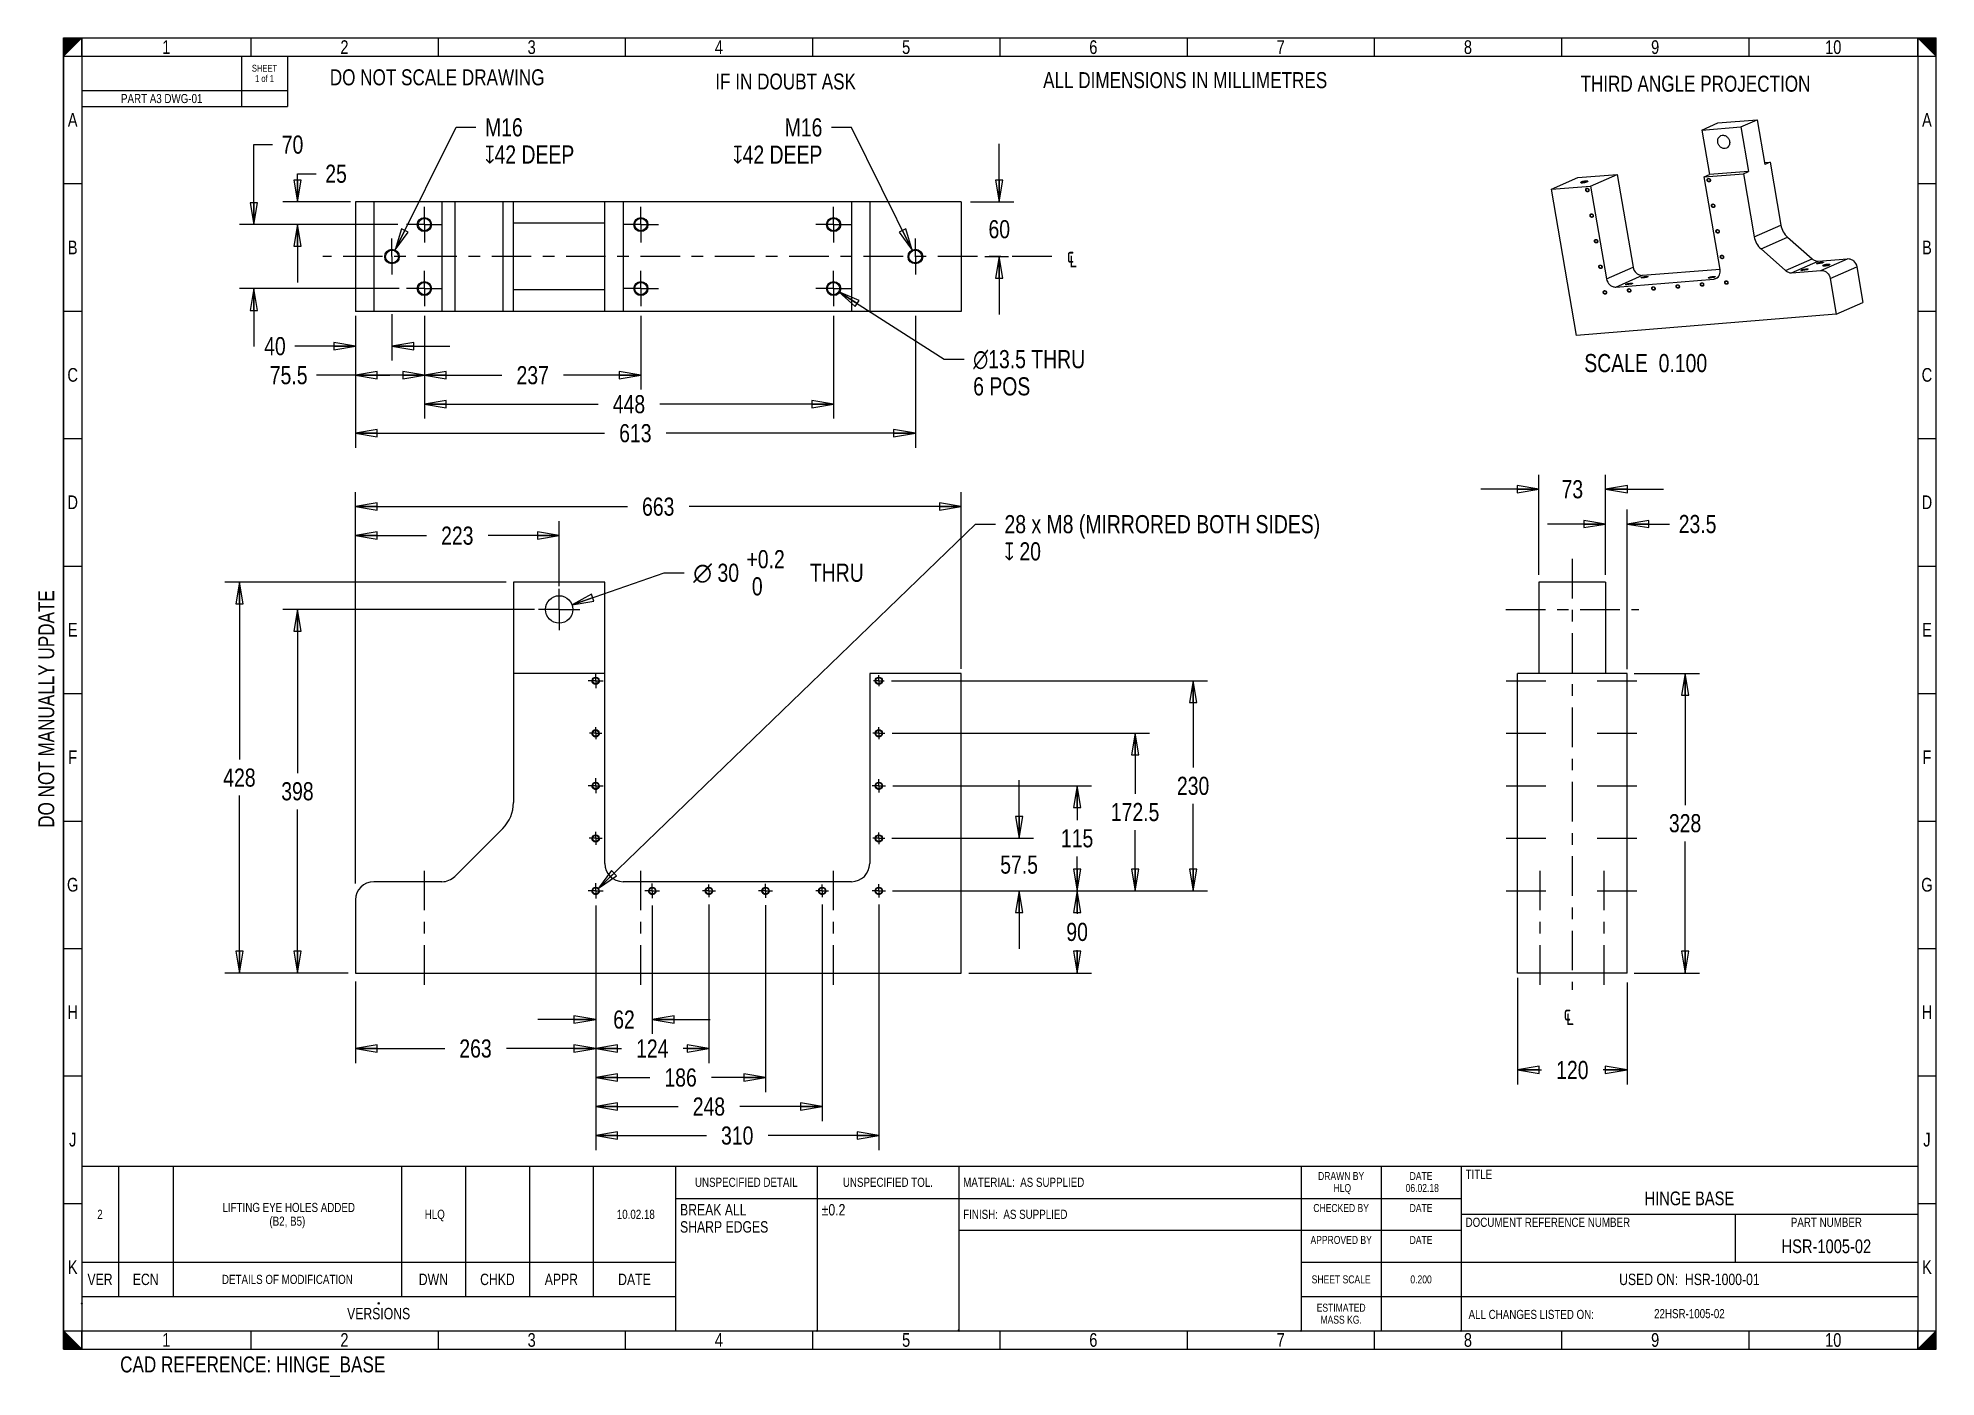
# Model space of a CAD drawing. Header units: inches. Extents: x 0.1 to 16.4, y 0 to 11.6.
import ezdxf

# ---------------------------------------------------------------- set-up
doc = ezdxf.new("R2010")
doc.units = ezdxf.units.IN
doc.header["$LTSCALE"] = 0.909449
doc.header["$MEASUREMENT"] = 0
doc.linetypes.add('CENTER', pattern=[0.6, 0.375, -0.075, 0.075, -0.075])
doc.linetypes.add('HIDDEN', pattern=[0.2, 0.1, -0.1])
doc.layers.get('0').update_dxf_attribs({"linetype": 'CONTINUOUS'})
for name, color, linetype in [('02___PRT_ALL_AXES', 7, 'CONTINUOUS'), ('DEFAULT_1', 7, 'CENTER'), ('DEFAULT_2', 8, 'HIDDEN')]:
    doc.layers.add(name, color=color, linetype=linetype)
doc.styles.get("Standard").update_dxf_attribs({"font": 'txt', "width": 0.8})
doc.styles.add('TEXTSTYLE_1', font='gdt', dxfattribs={"width": 0.8})
doc.dimstyles.new('DIMSTYLE_1', dxfattribs={"dimtxt": 0.15625, "dimasz": 0.1875, "dimexe": 0.125, "dimexo": 0.0625, "dimgap": 0.078125, "dimtad": 0, "dimtih": 1, "dimtoh": 1, "dimlfac": 5, "dimzin": 4, "dimdsep": 46, "dimtxsty": 'Standard', "dimblk": 'CLOSED', "dimblk1": 'CLOSED', "dimblk2": 'CLOSED', "dimcen": 0.09, "dimadec": 0, "dimazin": 0, "dimtp": 0.01, "dimtm": 0.01, "dimtfac": 1, "dimtofl": 0, "dimtmove": 0, "dimatfit": 3, "dimldrblk": 'CLOSED', "dimfxl": 1, "dimtolj": 1, "dimtzin": 4, "dimarcsym": 0})
doc.dimstyles.new('DIMSTYLE_2', dxfattribs={"dimtxt": 0.15625, "dimasz": 0.1875, "dimexe": 0.125, "dimexo": 0.0625, "dimgap": 0.09, "dimtad": 0, "dimtih": 1, "dimtoh": 1, "dimlfac": 5, "dimzin": 4, "dimdsep": 46, "dimtxsty": 'Standard', "dimblk": 'CLOSED', "dimblk1": 'CLOSED', "dimblk2": 'CLOSED', "dimcen": 0.09, "dimadec": 0, "dimazin": 0, "dimtp": 0.01, "dimtm": 0.01, "dimtfac": 1, "dimtofl": 0, "dimtmove": 0, "dimatfit": 2, "dimldrblk": 'CLOSED', "dimfxl": 1, "dimtolj": 1, "dimtzin": 4, "dimarcsym": 0})
doc.dimstyles.new('DIMSTYLE_3', dxfattribs={"dimtxt": 0.15625, "dimasz": 0.1875, "dimexe": 0.125, "dimexo": 0.0625, "dimgap": 0.09, "dimtad": 0, "dimtih": 1, "dimtoh": 1, "dimlfac": 5, "dimzin": 4, "dimdsep": 46, "dimtxsty": 'Standard', "dimblk": 'CLOSED', "dimblk1": 'CLOSED', "dimblk2": 'CLOSED', "dimcen": 0.09, "dimadec": 0, "dimazin": 0, "dimtol": 1, "dimtp": 0.2, "dimtfac": 1, "dimtofl": 0, "dimtmove": 0, "dimatfit": 2, "dimldrblk": 'CLOSED', "dimfxl": 1, "dimtolj": 1, "dimtzin": 4, "dimarcsym": 0})

msp = doc.modelspace()

# ---------------------------------------------------------------- texts
at = {"color": 2, "linetype": 'Continuous', "line_spacing_factor": 0.9}
for s, insert, char_height, width, attachment_point in [('DO NOT SCALE DRAWING', (3.4964, 11.3047), 0.137795, 2.204724, 2), ('IF IN DOUBT ASK', (6.5004, 11.2686), 0.137795, 1.653543, 2), ('ALL DIMENSIONS IN MILLIMETRES', (9.9447, 11.2803), 0.137795, 3.19685, 2), ('THIRD ANGLE PROJECTION', (14.3434, 11.2496), 0.137795, 2.425197, 2), ('SCALE  0.100', (14.4443, 8.8512), 0.15625, 1.5, 3), ('ALL CHANGES LISTED ON:', (12.3873, 0.6137), 0.07874, 1.385827, 1), ('CAD REFERENCE: HINGE_BASE', (1.9065, 0.2123), 0.137795, 2.755906, 2)]:
    msp.add_mtext(s, dxfattribs=dict(at, insert=insert, char_height=char_height, width=width, attachment_point=attachment_point))
at = {"color": 2, "linetype": 'Continuous', "char_height": 0.15625, "width": 0.247396, "attachment_point": 1, "line_spacing_factor": 0.9, "style": 'TEXTSTYLE_1'}
for insert in [(8.9235, 9.7699), (13.2068, 3.2392)]:
    msp.add_mtext('{\\Fgdt;q}', dxfattribs=dict(at, insert=insert))
at = {"color": 2, "linetype": 'Continuous', "insert": (0.0573, 5.7918), "char_height": 0.137795, "width": 2.425197, "attachment_point": 2, "rotation": 90, "line_spacing_factor": 0.9}
msp.add_mtext('DO NOT MANUALLY UPDATE', dxfattribs=at)

# ---------------------------------------------------------------- blocks, each defined once
blk = doc.blocks.new('_CLOSED')
at = {"color": 0, "linetype": 'ByBlock'}
for p, q in [((0, 0), (-1, 0.167)), ((-1, 0.167), (-1, -0.167)), ((-1, -0.167), (0, 0)), ((-1, 0), (0, 0))]:
    blk.add_line(p, q, dxfattribs=at)
blk = doc.blocks.new('*D1')
at = {"color": 2, "linetype": 'Continuous', "transparency": 16777216}
for p, q in [((12.809, 3.474), (12.809, 2.556)), ((13.754, 3.436), (13.754, 2.556)), ((12.809, 2.681), (13.016, 2.681)), ((13.754, 2.681), (13.547, 2.681))]:
    blk.add_line(p, q, dxfattribs=at)
at = {"color": 2, "linetype": 'Continuous', "transparency": 16777216, "xscale": 0.1875, "yscale": 0.1875, "zscale": 0.1875, "rotation": 180}
blk.add_blockref('_CLOSED', (12.809, 2.681), dxfattribs=at)
at = {"color": 2, "linetype": 'Continuous', "transparency": 16777216, "xscale": 0.1875, "yscale": 0.1875, "zscale": 0.1875}
blk.add_blockref('_CLOSED', (13.754, 2.681), dxfattribs=at)
at = {"color": 2, "linetype": 'Continuous', "transparency": 16777216, "insert": (13.282, 2.759), "char_height": 0.1562, "width": 0.375, "attachment_point": 2, "line_spacing_factor": 0.9}
blk.add_mtext('120', dxfattribs=at)
blk = doc.blocks.new('*D2')
at = {"color": 2, "linetype": 'Continuous', "transparency": 16777216}
for p, q in [((4.092, 6.886), (1.667, 6.886)), ((1.792, 6.886), (1.792, 5.357)), ((1.792, 3.516), (1.792, 5.045)), ((2.73, 3.516), (1.667, 3.516))]:
    blk.add_line(p, q, dxfattribs=at)
at = {"color": 2, "linetype": 'Continuous', "transparency": 16777216, "xscale": 0.1875, "yscale": 0.1875, "zscale": 0.1875}
for p, rotation in [((1.792, 6.886), 90), ((1.792, 3.516), 270)]:
    blk.add_blockref('_CLOSED', p, dxfattribs=dict(at, rotation=rotation))
at = {"color": 2, "linetype": 'Continuous', "transparency": 16777216, "insert": (1.792, 5.279), "char_height": 0.1562, "width": 0.375, "attachment_point": 2, "line_spacing_factor": 0.9}
blk.add_mtext('428', dxfattribs=at)
blk = doc.blocks.new('*D3')
at = {"color": 2, "linetype": 'Continuous', "transparency": 16777216}
for p, q in [((13.816, 6.099), (14.379, 6.099)), ((14.254, 6.099), (14.254, 4.964)), ((14.254, 3.516), (14.254, 4.651)), ((13.816, 3.516), (14.379, 3.516))]:
    blk.add_line(p, q, dxfattribs=at)
at = {"color": 2, "linetype": 'Continuous', "transparency": 16777216, "xscale": 0.1875, "yscale": 0.1875, "zscale": 0.1875}
for p, rotation in [((14.254, 6.099), 90), ((14.254, 3.516), 270)]:
    blk.add_blockref('_CLOSED', p, dxfattribs=dict(at, rotation=rotation))
at = {"color": 2, "linetype": 'Continuous', "transparency": 16777216, "insert": (14.254, 4.886), "char_height": 0.1562, "width": 0.375, "attachment_point": 2, "line_spacing_factor": 0.9}
blk.add_mtext('328', dxfattribs=at)
blk = doc.blocks.new('*D4')
at = {"color": 2, "linetype": 'Continuous', "transparency": 16777216}
for p, q in [((2.792, 5.209), (2.792, 7.661)), ((2.792, 7.536), (5.137, 7.536)), ((8.013, 7.536), (5.668, 7.536)), ((8.013, 6.138), (8.013, 7.661))]:
    blk.add_line(p, q, dxfattribs=at)
at = {"color": 2, "linetype": 'Continuous', "transparency": 16777216, "xscale": 0.1875, "yscale": 0.1875, "zscale": 0.1875, "rotation": 180}
blk.add_blockref('_CLOSED', (2.792, 7.536), dxfattribs=at)
at = {"color": 2, "linetype": 'Continuous', "transparency": 16777216, "xscale": 0.1875, "yscale": 0.1875, "zscale": 0.1875}
blk.add_blockref('_CLOSED', (8.013, 7.536), dxfattribs=at)
at = {"color": 2, "linetype": 'Continuous', "transparency": 16777216, "insert": (5.402, 7.614), "char_height": 0.1562, "width": 0.375, "attachment_point": 2, "line_spacing_factor": 0.9}
blk.add_mtext('663', dxfattribs=at)
blk = doc.blocks.new('*D5')
at = {"color": 2, "linetype": 'Continuous', "transparency": 16777216}
for p, q in [((4.863, 3.618), (4.863, 2.741)), ((2.792, 3.444), (2.792, 2.741)), ((2.792, 2.866), (3.562, 2.866)), ((4.863, 2.866), (4.093, 2.866))]:
    blk.add_line(p, q, dxfattribs=at)
at = {"color": 2, "linetype": 'Continuous', "transparency": 16777216, "xscale": 0.1875, "yscale": 0.1875, "zscale": 0.1875, "rotation": 180}
blk.add_blockref('_CLOSED', (2.792, 2.866), dxfattribs=at)
at = {"color": 2, "linetype": 'Continuous', "transparency": 16777216, "xscale": 0.1875, "yscale": 0.1875, "zscale": 0.1875}
blk.add_blockref('_CLOSED', (4.863, 2.866), dxfattribs=at)
at = {"color": 2, "linetype": 'Continuous', "transparency": 16777216, "insert": (3.827, 2.944), "char_height": 0.1562, "width": 0.375, "attachment_point": 2, "line_spacing_factor": 0.9}
blk.add_mtext('263', dxfattribs=at)
blk = doc.blocks.new('*D6')
at = {"color": 2, "linetype": 'Continuous', "transparency": 16777216}
for p, q in [((7.555, 4.225), (9.138, 4.225)), ((9.013, 4.225), (9.013, 4.027)), ((9.013, 3.516), (9.013, 3.714)), ((8.08, 3.516), (9.138, 3.516))]:
    blk.add_line(p, q, dxfattribs=at)
at = {"color": 2, "linetype": 'Continuous', "transparency": 16777216, "xscale": 0.1875, "yscale": 0.1875, "zscale": 0.1875}
for p, rotation in [((9.013, 4.225), 90), ((9.013, 3.516), 270)]:
    blk.add_blockref('_CLOSED', p, dxfattribs=dict(at, rotation=rotation))
at = {"color": 2, "linetype": 'Continuous', "transparency": 16777216, "insert": (9.013, 3.949), "char_height": 0.1562, "width": 0.25, "attachment_point": 2, "line_spacing_factor": 0.9}
blk.add_mtext('90', dxfattribs=at)
blk = doc.blocks.new('*D7')
at = {"color": 2, "linetype": 'Continuous', "transparency": 16777216}
for p, q in [((4.886, 4.247), (8.137, 7.385)), ((8.137, 7.385), (8.309, 7.385))]:
    blk.add_line(p, q, dxfattribs=at)
at = {"color": 2, "linetype": 'Continuous', "transparency": 16777216, "xscale": 0.1875, "yscale": 0.1875, "zscale": 0.1875, "rotation": 223.985499978}
blk.add_blockref('_CLOSED', (4.886, 4.247), dxfattribs=at)
at = {"color": 2, "linetype": 'Continuous', "transparency": 16777216, "insert": (8.387, 7.463), "char_height": 0.15625, "width": 3.625, "attachment_point": 1, "line_spacing_factor": 0.9}
blk.add_mtext('28 x M8 (MIRRORED BOTH SIDES)\\P\\Fgdt;{\\Fgdt;x}\\Ftxt; 20', dxfattribs=at)
blk = doc.blocks.new('*D8')
at = {"color": 2, "linetype": 'Continuous', "transparency": 16777216}
for p, q in [((2.792, 9.18), (2.792, 8.544)), ((3.387, 9.18), (3.387, 8.544)), ((3.089, 8.669), (2.457, 8.669)), ((2.792, 8.669), (3.089, 8.669)), ((3.387, 8.669), (3.089, 8.669))]:
    blk.add_line(p, q, dxfattribs=at)
at = {"color": 2, "linetype": 'Continuous', "transparency": 16777216, "xscale": 0.1875, "yscale": 0.1875, "zscale": 0.1875, "rotation": 180}
blk.add_blockref('_CLOSED', (2.792, 8.669), dxfattribs=at)
at = {"color": 2, "linetype": 'Continuous', "transparency": 16777216, "xscale": 0.1875, "yscale": 0.1875, "zscale": 0.1875}
blk.add_blockref('_CLOSED', (3.387, 8.669), dxfattribs=at)
at = {"color": 2, "linetype": 'Continuous', "transparency": 16777216, "insert": (2.379, 8.747), "char_height": 0.1562, "width": 0.5, "attachment_point": 3, "line_spacing_factor": 0.9}
blk.add_mtext('75.5', dxfattribs=at)
blk = doc.blocks.new('*D9')
at = {"color": 2, "linetype": 'Continuous', "transparency": 16777216}
for p, q in [((1.917, 9.967), (1.917, 10.656)), ((1.917, 10.656), (2.078, 10.656)), ((3.157, 9.967), (1.792, 9.967)), ((3.17, 9.415), (1.792, 9.415)), ((1.917, 9.415), (1.917, 8.915))]:
    blk.add_line(p, q, dxfattribs=at)
at = {"color": 2, "linetype": 'Continuous', "transparency": 16777216, "xscale": 0.1875, "yscale": 0.1875, "zscale": 0.1875}
for p, rotation in [((1.917, 9.967), 270), ((1.917, 9.415), 90)]:
    blk.add_blockref('_CLOSED', p, dxfattribs=dict(at, rotation=rotation))
at = {"color": 2, "linetype": 'Continuous', "transparency": 16777216, "insert": (2.157, 10.734), "char_height": 0.1562, "width": 0.25, "attachment_point": 1, "line_spacing_factor": 0.9}
blk.add_mtext('70', dxfattribs=at)
blk = doc.blocks.new('*D10')
at = {"color": 2, "linetype": 'Continuous', "transparency": 16777216}
for p, q in [((3.387, 9.18), (3.387, 8.544)), ((5.253, 9.18), (5.253, 8.544)), ((3.387, 8.669), (4.054, 8.669)), ((5.253, 8.669), (4.585, 8.669))]:
    blk.add_line(p, q, dxfattribs=at)
at = {"color": 2, "linetype": 'Continuous', "transparency": 16777216, "xscale": 0.1875, "yscale": 0.1875, "zscale": 0.1875, "rotation": 180}
blk.add_blockref('_CLOSED', (3.387, 8.669), dxfattribs=at)
at = {"color": 2, "linetype": 'Continuous', "transparency": 16777216, "xscale": 0.1875, "yscale": 0.1875, "zscale": 0.1875}
blk.add_blockref('_CLOSED', (5.253, 8.669), dxfattribs=at)
at = {"color": 2, "linetype": 'Continuous', "transparency": 16777216, "insert": (4.32, 8.747), "char_height": 0.1562, "width": 0.375, "attachment_point": 2, "line_spacing_factor": 0.9}
blk.add_mtext('237', dxfattribs=at)
blk = doc.blocks.new('*D11')
at = {"color": 2, "linetype": 'Continuous', "transparency": 16777216}
for p, q in [((4.659, 6.689), (5.454, 6.966)), ((5.454, 6.966), (5.626, 6.966))]:
    blk.add_line(p, q, dxfattribs=at)
at = {"color": 2, "linetype": 'Continuous', "transparency": 16777216, "xscale": 0.1875, "yscale": 0.1875, "zscale": 0.1875, "rotation": 199.2116709099}
blk.add_blockref('_CLOSED', (4.659, 6.689), dxfattribs=at)
at = {"color": 2, "linetype": 'Continuous', "transparency": 16777216, "style": 'TEXTSTYLE_1'}
blk.add_text('n', height=0.156, dxfattribs=at).set_placement((5.704, 6.888))
at = {"color": 2, "linetype": 'Continuous', "transparency": 16777216, "width": 0.8}
for s, p in [('30', (5.913, 6.888)), ('+0.2', (6.163, 7.005)), (' THRU', (6.663, 6.888)), (' 0', (6.163, 6.771))]:
    blk.add_text(s, height=0.1562, dxfattribs=at).set_placement(p)
blk = doc.blocks.new('*D12')
at = {"color": 2, "linetype": 'Continuous', "transparency": 16777216}
for p, q in [((8.513, 4.678), (8.513, 5.178)), ((7.417, 4.678), (8.638, 4.678)), ((7.423, 4.225), (8.638, 4.225)), ((8.513, 4.225), (8.513, 3.725))]:
    blk.add_line(p, q, dxfattribs=at)
at = {"color": 2, "linetype": 'Continuous', "transparency": 16777216, "xscale": 0.1875, "yscale": 0.1875, "zscale": 0.1875}
for p, rotation in [((8.513, 4.678), 270), ((8.513, 4.225), 90)]:
    blk.add_blockref('_CLOSED', p, dxfattribs=dict(at, rotation=rotation))
at = {"color": 2, "linetype": 'Continuous', "transparency": 16777216, "insert": (8.513, 4.529), "char_height": 0.1562, "width": 0.5, "attachment_point": 2, "line_spacing_factor": 0.9}
blk.add_mtext('57.5', dxfattribs=at)
blk = doc.blocks.new('*D13')
at = {"color": 2, "linetype": 'Continuous', "transparency": 16777216}
for p, q in [((7.424, 5.13), (9.138, 5.13)), ((9.013, 5.13), (9.013, 4.834)), ((9.013, 4.225), (9.013, 4.521)), ((7.423, 4.225), (9.138, 4.225))]:
    blk.add_line(p, q, dxfattribs=at)
at = {"color": 2, "linetype": 'Continuous', "transparency": 16777216, "xscale": 0.1875, "yscale": 0.1875, "zscale": 0.1875}
for p, rotation in [((9.013, 5.13), 90), ((9.013, 4.225), 270)]:
    blk.add_blockref('_CLOSED', p, dxfattribs=dict(at, rotation=rotation))
at = {"color": 2, "linetype": 'Continuous', "transparency": 16777216, "insert": (9.013, 4.756), "char_height": 0.1562, "width": 0.375, "attachment_point": 2, "line_spacing_factor": 0.9}
blk.add_mtext('115', dxfattribs=at)
blk = doc.blocks.new('*D14')
at = {"color": 2, "linetype": 'Continuous', "transparency": 16777216}
for p, q in [((7.419, 5.583), (9.638, 5.583)), ((9.513, 5.583), (9.513, 5.06)), ((9.513, 4.225), (9.513, 4.748)), ((7.423, 4.225), (9.638, 4.225))]:
    blk.add_line(p, q, dxfattribs=at)
at = {"color": 2, "linetype": 'Continuous', "transparency": 16777216, "xscale": 0.1875, "yscale": 0.1875, "zscale": 0.1875}
for p, rotation in [((9.513, 5.583), 90), ((9.513, 4.225), 270)]:
    blk.add_blockref('_CLOSED', p, dxfattribs=dict(at, rotation=rotation))
at = {"color": 2, "linetype": 'Continuous', "transparency": 16777216, "insert": (9.513, 4.982), "char_height": 0.1562, "width": 0.625, "attachment_point": 2, "line_spacing_factor": 0.9}
blk.add_mtext('172.5', dxfattribs=at)
blk = doc.blocks.new('*D15')
at = {"color": 2, "linetype": 'Continuous', "transparency": 16777216}
for p, q in [((7.413, 6.036), (10.138, 6.036)), ((10.013, 6.036), (10.013, 5.287)), ((10.013, 4.225), (10.013, 4.974)), ((7.423, 4.225), (10.138, 4.225))]:
    blk.add_line(p, q, dxfattribs=at)
at = {"color": 2, "linetype": 'Continuous', "transparency": 16777216, "xscale": 0.1875, "yscale": 0.1875, "zscale": 0.1875}
for p, rotation in [((10.013, 6.036), 90), ((10.013, 4.225), 270)]:
    blk.add_blockref('_CLOSED', p, dxfattribs=dict(at, rotation=rotation))
at = {"color": 2, "linetype": 'Continuous', "transparency": 16777216, "insert": (10.013, 5.208), "char_height": 0.1562, "width": 0.375, "attachment_point": 2, "line_spacing_factor": 0.9}
blk.add_mtext('230', dxfattribs=at)
blk = doc.blocks.new('*D16')
at = {"color": 2, "linetype": 'Continuous', "transparency": 16777216}
for p, q in [((4.863, 4.097), (4.863, 2.991)), ((5.351, 4.099), (5.351, 2.991)), ((4.863, 3.116), (4.363, 3.116)), ((5.351, 3.116), (5.851, 3.116))]:
    blk.add_line(p, q, dxfattribs=at)
at = {"color": 2, "linetype": 'Continuous', "transparency": 16777216, "xscale": 0.1875, "yscale": 0.1875, "zscale": 0.1875}
blk.add_blockref('_CLOSED', (4.863, 3.116), dxfattribs=at)
at = {"color": 2, "linetype": 'Continuous', "transparency": 16777216, "xscale": 0.1875, "yscale": 0.1875, "zscale": 0.1875, "rotation": 180}
blk.add_blockref('_CLOSED', (5.351, 3.116), dxfattribs=at)
at = {"color": 2, "linetype": 'Continuous', "transparency": 16777216, "insert": (5.107, 3.194), "char_height": 0.1562, "width": 0.25, "attachment_point": 2, "line_spacing_factor": 0.9}
blk.add_mtext('62', dxfattribs=at)
blk = doc.blocks.new('*D17')
at = {"color": 2, "linetype": 'Continuous', "transparency": 16777216}
for p, q in [((4.863, 4.097), (4.863, 2.741)), ((5.839, 4.107), (5.839, 2.741)), ((4.863, 2.866), (5.085, 2.866)), ((5.839, 2.866), (5.617, 2.866))]:
    blk.add_line(p, q, dxfattribs=at)
at = {"color": 2, "linetype": 'Continuous', "transparency": 16777216, "xscale": 0.1875, "yscale": 0.1875, "zscale": 0.1875, "rotation": 180}
blk.add_blockref('_CLOSED', (4.863, 2.866), dxfattribs=at)
at = {"color": 2, "linetype": 'Continuous', "transparency": 16777216, "xscale": 0.1875, "yscale": 0.1875, "zscale": 0.1875}
blk.add_blockref('_CLOSED', (5.839, 2.866), dxfattribs=at)
at = {"color": 2, "linetype": 'Continuous', "transparency": 16777216, "insert": (5.351, 2.944), "char_height": 0.1562, "width": 0.375, "attachment_point": 2, "line_spacing_factor": 0.9}
blk.add_mtext('124', dxfattribs=at)
blk = doc.blocks.new('*D18')
at = {"color": 2, "linetype": 'Continuous', "transparency": 16777216}
for p, q in [((4.863, 4.097), (4.863, 2.491)), ((6.327, 4.102), (6.327, 2.491)), ((4.863, 2.616), (5.33, 2.616)), ((6.327, 2.616), (5.861, 2.616))]:
    blk.add_line(p, q, dxfattribs=at)
at = {"color": 2, "linetype": 'Continuous', "transparency": 16777216, "xscale": 0.1875, "yscale": 0.1875, "zscale": 0.1875, "rotation": 180}
blk.add_blockref('_CLOSED', (4.863, 2.616), dxfattribs=at)
at = {"color": 2, "linetype": 'Continuous', "transparency": 16777216, "xscale": 0.1875, "yscale": 0.1875, "zscale": 0.1875}
blk.add_blockref('_CLOSED', (6.327, 2.616), dxfattribs=at)
at = {"color": 2, "linetype": 'Continuous', "transparency": 16777216, "insert": (5.595, 2.694), "char_height": 0.1562, "width": 0.375, "attachment_point": 2, "line_spacing_factor": 0.9}
blk.add_mtext('186', dxfattribs=at)
blk = doc.blocks.new('*D19')
at = {"color": 2, "linetype": 'Continuous', "transparency": 16777216}
for p, q in [((4.863, 4.097), (4.863, 2.241)), ((6.816, 4.108), (6.816, 2.241)), ((4.863, 2.366), (5.574, 2.366)), ((6.816, 2.366), (6.105, 2.366))]:
    blk.add_line(p, q, dxfattribs=at)
at = {"color": 2, "linetype": 'Continuous', "transparency": 16777216, "xscale": 0.1875, "yscale": 0.1875, "zscale": 0.1875, "rotation": 180}
blk.add_blockref('_CLOSED', (4.863, 2.366), dxfattribs=at)
at = {"color": 2, "linetype": 'Continuous', "transparency": 16777216, "xscale": 0.1875, "yscale": 0.1875, "zscale": 0.1875}
blk.add_blockref('_CLOSED', (6.816, 2.366), dxfattribs=at)
at = {"color": 2, "linetype": 'Continuous', "transparency": 16777216, "insert": (5.839, 2.444), "char_height": 0.1562, "width": 0.375, "attachment_point": 2, "line_spacing_factor": 0.9}
blk.add_mtext('248', dxfattribs=at)
blk = doc.blocks.new('*D20')
at = {"color": 2, "linetype": 'Continuous', "transparency": 16777216}
for p, q in [((4.863, 4.097), (4.863, 1.991)), ((7.304, 4.106), (7.304, 1.991)), ((4.863, 2.116), (5.818, 2.116)), ((7.304, 2.116), (6.349, 2.116))]:
    blk.add_line(p, q, dxfattribs=at)
at = {"color": 2, "linetype": 'Continuous', "transparency": 16777216, "xscale": 0.1875, "yscale": 0.1875, "zscale": 0.1875, "rotation": 180}
blk.add_blockref('_CLOSED', (4.863, 2.116), dxfattribs=at)
at = {"color": 2, "linetype": 'Continuous', "transparency": 16777216, "xscale": 0.1875, "yscale": 0.1875, "zscale": 0.1875}
blk.add_blockref('_CLOSED', (7.304, 2.116), dxfattribs=at)
at = {"color": 2, "linetype": 'Continuous', "transparency": 16777216, "insert": (6.083, 2.194), "char_height": 0.1562, "width": 0.375, "attachment_point": 2, "line_spacing_factor": 0.9}
blk.add_mtext('310', dxfattribs=at)
blk = doc.blocks.new('*D21')
at = {"color": 2, "linetype": 'Continuous', "transparency": 16777216}
for p, q in [((2.292, 10.163), (2.292, 10.405)), ((2.292, 10.405), (2.453, 10.405)), ((2.748, 10.163), (2.167, 10.163)), ((2.773, 9.967), (2.167, 9.967)), ((2.292, 9.967), (2.292, 9.467))]:
    blk.add_line(p, q, dxfattribs=at)
at = {"color": 2, "linetype": 'Continuous', "transparency": 16777216, "xscale": 0.1875, "yscale": 0.1875, "zscale": 0.1875}
for p, rotation in [((2.292, 10.163), 270), ((2.292, 9.967), 90)]:
    blk.add_blockref('_CLOSED', p, dxfattribs=dict(at, rotation=rotation))
at = {"color": 2, "linetype": 'Continuous', "transparency": 16777216, "insert": (2.532, 10.483), "char_height": 0.1562, "width": 0.25, "attachment_point": 1, "line_spacing_factor": 0.9}
blk.add_mtext('25', dxfattribs=at)
blk = doc.blocks.new('*D22')
at = {"color": 2, "linetype": 'Continuous', "transparency": 16777216}
for p, q in [((12.994, 6.949), (12.994, 7.811)), ((13.569, 6.949), (13.569, 7.811)), ((12.994, 7.686), (12.494, 7.686)), ((13.569, 7.686), (14.069, 7.686))]:
    blk.add_line(p, q, dxfattribs=at)
at = {"color": 2, "linetype": 'Continuous', "transparency": 16777216, "xscale": 0.1875, "yscale": 0.1875, "zscale": 0.1875}
blk.add_blockref('_CLOSED', (12.994, 7.686), dxfattribs=at)
at = {"color": 2, "linetype": 'Continuous', "transparency": 16777216, "xscale": 0.1875, "yscale": 0.1875, "zscale": 0.1875, "rotation": 180}
blk.add_blockref('_CLOSED', (13.569, 7.686), dxfattribs=at)
at = {"color": 2, "linetype": 'Continuous', "transparency": 16777216, "insert": (13.282, 7.764), "char_height": 0.1562, "width": 0.25, "attachment_point": 2, "line_spacing_factor": 0.9}
blk.add_mtext('73', dxfattribs=at)
blk = doc.blocks.new('*D23')
at = {"color": 2, "linetype": 'Continuous', "transparency": 16777216}
for p, q in [((13.569, 7.386), (13.069, 7.386)), ((13.569, 6.949), (13.569, 7.511)), ((13.754, 6.135), (13.754, 7.511)), ((13.754, 7.386), (14.121, 7.386))]:
    blk.add_line(p, q, dxfattribs=at)
at = {"color": 2, "linetype": 'Continuous', "transparency": 16777216, "xscale": 0.1875, "yscale": 0.1875, "zscale": 0.1875}
blk.add_blockref('_CLOSED', (13.569, 7.386), dxfattribs=at)
at = {"color": 2, "linetype": 'Continuous', "transparency": 16777216, "xscale": 0.1875, "yscale": 0.1875, "zscale": 0.1875, "rotation": 180}
blk.add_blockref('_CLOSED', (13.754, 7.386), dxfattribs=at)
at = {"color": 2, "linetype": 'Continuous', "transparency": 16777216, "insert": (14.199, 7.464), "char_height": 0.1562, "width": 0.5, "attachment_point": 1, "line_spacing_factor": 0.9}
blk.add_mtext('23.5', dxfattribs=at)
blk = doc.blocks.new('*D24')
at = {"color": 2, "linetype": 'Continuous', "transparency": 16777216}
for p, q in [((2.792, 4.289), (2.792, 7.411)), ((4.548, 6.851), (4.548, 7.411)), ((2.792, 7.286), (3.404, 7.286)), ((4.548, 7.286), (3.936, 7.286))]:
    blk.add_line(p, q, dxfattribs=at)
at = {"color": 2, "linetype": 'Continuous', "transparency": 16777216, "xscale": 0.1875, "yscale": 0.1875, "zscale": 0.1875, "rotation": 180}
blk.add_blockref('_CLOSED', (2.792, 7.286), dxfattribs=at)
at = {"color": 2, "linetype": 'Continuous', "transparency": 16777216, "xscale": 0.1875, "yscale": 0.1875, "zscale": 0.1875}
blk.add_blockref('_CLOSED', (4.548, 7.286), dxfattribs=at)
at = {"color": 2, "linetype": 'Continuous', "transparency": 16777216, "insert": (3.67, 7.364), "char_height": 0.1562, "width": 0.375, "attachment_point": 2, "line_spacing_factor": 0.9}
blk.add_mtext('223', dxfattribs=at)
blk = doc.blocks.new('*D25')
at = {"color": 2, "linetype": 'Continuous', "transparency": 16777216}
for p, q in [((4.337, 6.65), (2.167, 6.65)), ((2.292, 6.65), (2.292, 5.239)), ((2.292, 3.516), (2.292, 4.927)), ((2.73, 3.516), (2.167, 3.516))]:
    blk.add_line(p, q, dxfattribs=at)
at = {"color": 2, "linetype": 'Continuous', "transparency": 16777216, "xscale": 0.1875, "yscale": 0.1875, "zscale": 0.1875}
for p, rotation in [((2.292, 6.65), 90), ((2.292, 3.516), 270)]:
    blk.add_blockref('_CLOSED', p, dxfattribs=dict(at, rotation=rotation))
at = {"color": 2, "linetype": 'Continuous', "transparency": 16777216, "insert": (2.292, 5.161), "char_height": 0.1562, "width": 0.375, "attachment_point": 2, "line_spacing_factor": 0.9}
blk.add_mtext('398', dxfattribs=at)
blk = doc.blocks.new('*D26')
at = {"color": 2, "linetype": 'Continuous', "transparency": 16777216}
for p, q in [((2.792, 9.18), (2.792, 8.794)), ((3.107, 9.195), (3.107, 8.794)), ((2.792, 8.919), (2.269, 8.919)), ((3.107, 8.919), (3.607, 8.919))]:
    blk.add_line(p, q, dxfattribs=at)
at = {"color": 2, "linetype": 'Continuous', "transparency": 16777216, "xscale": 0.1875, "yscale": 0.1875, "zscale": 0.1875}
blk.add_blockref('_CLOSED', (2.792, 8.919), dxfattribs=at)
at = {"color": 2, "linetype": 'Continuous', "transparency": 16777216, "xscale": 0.1875, "yscale": 0.1875, "zscale": 0.1875, "rotation": 180}
blk.add_blockref('_CLOSED', (3.107, 8.919), dxfattribs=at)
at = {"color": 2, "linetype": 'Continuous', "transparency": 16777216, "insert": (2.191, 8.997), "char_height": 0.1562, "width": 0.25, "attachment_point": 3, "line_spacing_factor": 0.9}
blk.add_mtext('40', dxfattribs=at)
blk = doc.blocks.new('*D27')
at = {"color": 2, "linetype": 'Continuous', "transparency": 16777216}
for p, q in [((3.135, 9.748), (3.659, 10.805)), ((3.659, 10.805), (3.831, 10.805))]:
    blk.add_line(p, q, dxfattribs=at)
at = {"color": 2, "linetype": 'Continuous', "transparency": 16777216, "xscale": 0.1875, "yscale": 0.1875, "zscale": 0.1875, "rotation": 243.6558095103}
blk.add_blockref('_CLOSED', (3.135, 9.748), dxfattribs=at)
at = {"color": 2, "linetype": 'Continuous', "transparency": 16777216, "insert": (3.909, 10.883), "char_height": 0.15625, "width": 1.09635, "attachment_point": 1, "line_spacing_factor": 0.9}
blk.add_mtext('M16 \\P\\Fgdt;{\\Fgdt;x}\\Ftxt;42 DEEP', dxfattribs=at)
blk = doc.blocks.new('*D28')
at = {"color": 2, "linetype": 'Continuous', "transparency": 16777216}
for p, q in [((8.342, 10.163), (8.342, 10.663)), ((8.093, 10.163), (8.467, 10.163)), ((8.217, 9.691), (8.423, 9.691)), ((8.342, 9.691), (8.342, 9.191))]:
    blk.add_line(p, q, dxfattribs=at)
at = {"color": 2, "linetype": 'Continuous', "transparency": 16777216, "xscale": 0.1875, "yscale": 0.1875, "zscale": 0.1875}
for p, rotation in [((8.342, 10.163), 270), ((8.342, 9.691), 90)]:
    blk.add_blockref('_CLOSED', p, dxfattribs=dict(at, rotation=rotation))
at = {"color": 2, "linetype": 'Continuous', "transparency": 16777216, "insert": (8.342, 10.005), "char_height": 0.1562, "width": 0.25, "attachment_point": 2, "line_spacing_factor": 0.9}
blk.add_mtext('60', dxfattribs=at)
blk = doc.blocks.new('*D29')
at = {"color": 2, "linetype": 'Continuous', "transparency": 16777216}
for p, q in [((2.792, 9.18), (2.792, 8.044)), ((7.619, 9.18), (7.619, 8.044)), ((2.792, 8.169), (4.94, 8.169)), ((7.619, 8.169), (5.471, 8.169))]:
    blk.add_line(p, q, dxfattribs=at)
at = {"color": 2, "linetype": 'Continuous', "transparency": 16777216, "xscale": 0.1875, "yscale": 0.1875, "zscale": 0.1875, "rotation": 180}
blk.add_blockref('_CLOSED', (2.792, 8.169), dxfattribs=at)
at = {"color": 2, "linetype": 'Continuous', "transparency": 16777216, "xscale": 0.1875, "yscale": 0.1875, "zscale": 0.1875}
blk.add_blockref('_CLOSED', (7.619, 8.169), dxfattribs=at)
at = {"color": 2, "linetype": 'Continuous', "transparency": 16777216, "insert": (5.205, 8.247), "char_height": 0.1562, "width": 0.375, "attachment_point": 2, "line_spacing_factor": 0.9}
blk.add_mtext('613', dxfattribs=at)
blk = doc.blocks.new('*D30')
at = {"color": 2, "linetype": 'Continuous', "transparency": 16777216}
for p, q in [((7.067, 10.804), (6.895, 10.804)), ((7.591, 9.747), (7.067, 10.804))]:
    blk.add_line(p, q, dxfattribs=at)
at = {"color": 2, "linetype": 'Continuous', "transparency": 16777216, "xscale": 0.1875, "yscale": 0.1875, "zscale": 0.1875, "rotation": 296.3622790497}
blk.add_blockref('_CLOSED', (7.591, 9.747), dxfattribs=at)
at = {"color": 2, "linetype": 'Continuous', "transparency": 16777216, "insert": (6.817, 10.882), "char_height": 0.15625, "width": 1.09635, "attachment_point": 3, "line_spacing_factor": 0.9}
blk.add_mtext('M16\\P\\Fgdt;{\\Fgdt;x}\\Ftxt;42 DEEP', dxfattribs=at)
blk = doc.blocks.new('*D31')
at = {"color": 2, "linetype": 'Continuous', "transparency": 16777216}
for p, q in [((3.387, 9.18), (3.387, 8.294)), ((6.914, 9.18), (6.914, 8.294)), ((3.387, 8.419), (4.885, 8.419)), ((6.914, 8.419), (5.416, 8.419))]:
    blk.add_line(p, q, dxfattribs=at)
at = {"color": 2, "linetype": 'Continuous', "transparency": 16777216, "xscale": 0.1875, "yscale": 0.1875, "zscale": 0.1875, "rotation": 180}
blk.add_blockref('_CLOSED', (3.387, 8.419), dxfattribs=at)
at = {"color": 2, "linetype": 'Continuous', "transparency": 16777216, "xscale": 0.1875, "yscale": 0.1875, "zscale": 0.1875}
blk.add_blockref('_CLOSED', (6.914, 8.419), dxfattribs=at)
at = {"color": 2, "linetype": 'Continuous', "transparency": 16777216, "insert": (5.15, 8.497), "char_height": 0.1562, "width": 0.375, "attachment_point": 2, "line_spacing_factor": 0.9}
blk.add_mtext('448', dxfattribs=at)
blk = doc.blocks.new('*D32')
at = {"color": 2, "linetype": 'Continuous', "transparency": 16777216}
for p, q in [((6.959, 9.387), (7.867, 8.807)), ((7.867, 8.807), (8.039, 8.807))]:
    blk.add_line(p, q, dxfattribs=at)
at = {"color": 2, "linetype": 'Continuous', "transparency": 16777216, "xscale": 0.1875, "yscale": 0.1875, "zscale": 0.1875, "rotation": 147.4189480422}
blk.add_blockref('_CLOSED', (6.959, 9.387), dxfattribs=at)
at = {"color": 2, "linetype": 'Continuous', "transparency": 16777216, "insert": (8.117, 8.885), "char_height": 0.15625, "width": 1.33333, "attachment_point": 1, "line_spacing_factor": 0.9, "style": 'TEXTSTYLE_1'}
blk.add_mtext('{\\Fgdt;n}\\Ftxt;13.5 THRU\\P6 POS', dxfattribs=at)
blk = doc.blocks.new('*T33')
at = {"color": 2, "linetype": 'Continuous'}
for p, q in [((0, 0), (15.827, 0)), ((0, 0), (0, -0.157)), ((1.457, 0), (1.457, -0.157)), ((3.071, 0), (3.071, -0.157)), ((4.685, 0), (4.685, -0.157)), ((6.299, 0), (6.299, -0.157)), ((7.913, 0), (7.913, -0.157)), ((9.528, 0), (9.528, -0.157)), ((11.142, 0), (11.142, -0.157)), ((12.756, 0), (12.756, -0.157)), ((14.37, 0), (14.37, -0.157)), ((15.827, 0), (15.827, -0.157)), ((0, -0.157), (15.827, -0.157))]:
    blk.add_line(p, q, dxfattribs=at)
at = {"color": 2, "linetype": 'Continuous', "attachment_point": 2, "line_spacing_factor": 0.9}
for s, insert, char_height, width in [('1', (0.728, -0.02), 0.118, 0.18898), ('2', (2.264, -0.02), 0.118, 0.18898), ('3 ', (3.878, -0.02), 0.1181, 0.37795), ('4', (5.492, -0.02), 0.118, 0.18898), ('5', (7.106, -0.02), 0.118, 0.18898), ('6', (8.72, -0.02), 0.118, 0.18898), ('7', (10.335, -0.02), 0.118, 0.18898), ('8', (11.949, -0.02), 0.118, 0.18898), ('9', (13.563, -0.02), 0.118, 0.18898), ('10', (15.098, -0.02), 0.1181, 0.37795)]:
    blk.add_mtext(s, dxfattribs=dict(at, insert=insert, char_height=char_height, width=width))
blk = doc.blocks.new('*T34')
at = {"color": 2, "linetype": 'Continuous'}
for p, q in [((0, 0), (15.827, 0)), ((0, 0), (0, -0.157)), ((1.457, 0), (1.457, -0.157)), ((3.071, 0), (3.071, -0.157)), ((4.685, 0), (4.685, -0.157)), ((6.299, 0), (6.299, -0.157)), ((7.913, 0), (7.913, -0.157)), ((9.528, 0), (9.528, -0.157)), ((11.142, 0), (11.142, -0.157)), ((12.756, 0), (12.756, -0.157)), ((14.37, 0), (14.37, -0.157)), ((15.827, 0), (15.827, -0.157)), ((0, -0.157), (15.827, -0.157))]:
    blk.add_line(p, q, dxfattribs=at)
at = {"color": 2, "linetype": 'Continuous', "attachment_point": 2, "line_spacing_factor": 0.9}
for s, insert, char_height, width in [('1', (0.728, -0.02), 0.118, 0.18898), ('2', (2.264, -0.02), 0.118, 0.18898), ('3 ', (3.878, -0.02), 0.1181, 0.37795), ('4 ', (5.492, -0.02), 0.1181, 0.37795), ('5', (7.106, -0.02), 0.118, 0.18898), ('6', (8.72, -0.02), 0.118, 0.18898), ('7', (10.335, -0.02), 0.118, 0.18898), ('8', (11.949, -0.02), 0.118, 0.18898), ('9', (13.563, -0.02), 0.118, 0.18898), ('10', (15.098, -0.02), 0.1181, 0.37795)]:
    blk.add_mtext(s, dxfattribs=dict(at, insert=insert, char_height=char_height, width=width))
blk = doc.blocks.new('*T35')
at = {"color": 2, "linetype": 'Continuous'}
for p, q in [((0, 0), (0.157, 0)), ((0, 0), (0, -10.984)), ((0.157, 0), (0.157, -10.984)), ((0, -1.098), (0.157, -1.098)), ((0, -2.197), (0.157, -2.197)), ((0, -3.295), (0.157, -3.295)), ((0, -4.394), (0.157, -4.394)), ((0, -5.492), (0.157, -5.492)), ((0, -6.591), (0.157, -6.591)), ((0, -7.689), (0.157, -7.689)), ((0, -8.787), (0.157, -8.787)), ((0, -9.886), (0.157, -9.886)), ((0, -10.984), (0.157, -10.984))]:
    blk.add_line(p, q, dxfattribs=at)
at = {"color": 2, "linetype": 'Continuous', "char_height": 0.118, "width": 0.18898, "attachment_point": 2, "line_spacing_factor": 0.9}
for s, insert in [('A', (0.079, -0.49)), ('B', (0.079, -1.589)), ('C', (0.079, -2.687)), ('D', (0.079, -3.785)), ('E', (0.079, -4.884)), ('F', (0.079, -5.982)), ('G', (0.079, -7.081)), ('H', (0.079, -8.179)), ('J', (0.079, -9.278)), ('K', (0.079, -10.376))]:
    blk.add_mtext(s, dxfattribs=dict(at, insert=insert))
blk = doc.blocks.new('*T36')
at = {"color": 2, "linetype": 'Continuous'}
for p, q in [((0, 0), (0.157, 0)), ((0, 0), (0, -10.984)), ((0.157, 0), (0.157, -10.984)), ((0, -1.098), (0.157, -1.098)), ((0, -2.197), (0.157, -2.197)), ((0, -3.295), (0.157, -3.295)), ((0, -4.394), (0.157, -4.394)), ((0, -5.492), (0.157, -5.492)), ((0, -6.591), (0.157, -6.591)), ((0, -7.689), (0.157, -7.689)), ((0, -8.787), (0.157, -8.787)), ((0, -9.886), (0.157, -9.886)), ((0, -10.984), (0.157, -10.984))]:
    blk.add_line(p, q, dxfattribs=at)
at = {"color": 2, "linetype": 'Continuous', "char_height": 0.118, "width": 0.18898, "attachment_point": 2, "line_spacing_factor": 0.9}
for s, insert in [('A', (0.079, -0.49)), ('B', (0.079, -1.589)), ('C', (0.079, -2.687)), ('D', (0.079, -3.785)), ('E', (0.079, -4.884)), ('F', (0.079, -5.982)), ('G', (0.079, -7.081)), ('H', (0.079, -8.179)), ('J', (0.079, -9.278)), ('K', (0.079, -10.376))]:
    blk.add_mtext(s, dxfattribs=dict(at, insert=insert))
blk = doc.blocks.new('*T37')
at = {"color": 2, "linetype": 'Continuous'}
for p, q in [((0, 0), (1.772, 0)), ((0, 0), (0, -0.433)), ((1.378, 0), (1.378, -0.433)), ((1.772, 0), (1.772, -0.433)), ((0, -0.295), (1.772, -0.295)), ((0, -0.433), (1.772, -0.433))]:
    blk.add_line(p, q, dxfattribs=at)
at = {"color": 2, "linetype": 'Continuous', "attachment_point": 2, "line_spacing_factor": 0.9}
for s, insert, char_height, width in [('SHEET\\P1 of 1', (1.575, -0.074), 0.0591, 0.56693), ('PART A3 DWG-01', (0.689, -0.325), 0.07874, 1.76378)]:
    blk.add_mtext(s, dxfattribs=dict(at, insert=insert, char_height=char_height, width=width))
blk = doc.blocks.new('*T38')
at = {"color": 2, "linetype": 'Continuous'}
for p, q in [((0, 0), (15.827, 0)), ((0, 0), (0, -1.417)), ((0.315, 0), (0.315, -1.122)), ((0.787, 0), (0.787, -1.122)), ((2.756, 0), (2.756, -1.122)), ((3.307, 0), (3.307, -1.122)), ((3.858, 0), (3.858, -1.122)), ((4.409, 0), (4.409, -1.122)), ((5.118, 0), (5.118, -1.417)), ((6.339, 0), (6.339, -1.417)), ((7.559, 0), (7.559, -1.417)), ((10.512, 0), (10.512, -1.417)), ((11.201, 0), (11.201, -1.417)), ((11.89, 0), (11.89, -1.417)), ((15.827, 0), (15.827, -1.417)), ((5.118, -0.276), (11.89, -0.276)), ((11.89, -0.413), (15.827, -0.413)), ((14.252, -0.413), (14.252, -0.827)), ((7.559, -0.551), (11.89, -0.551)), ((0, -0.827), (5.118, -0.827)), ((10.512, -0.827), (15.827, -0.827)), ((0, -1.122), (5.118, -1.122)), ((10.512, -1.122), (15.827, -1.122)), ((0, -1.417), (15.827, -1.417))]:
    blk.add_line(p, q, dxfattribs=at)
at = {"color": 2, "linetype": 'Continuous', "line_spacing_factor": 0.9}
for s, insert, char_height, width, attachment_point in [('UNSPECIFIED DETAIL', (5.728, -0.098), 0.07874, 2.26772, 2), ('UNSPECIFIED TOL.', (6.949, -0.098), 0.07874, 2.01575, 2), ('MATERIAL:  AS SUPPLIED', (7.598, -0.098), 0.07874, 2.77165, 1), ('DRAWN BY\\P HLQ', (10.856, -0.049), 0.0689, 0.88189, 2), ('DATE\\P 06.02.18', (11.545, -0.049), 0.0689, 0.99213, 2), ('TITLE', (11.929, -0.03), 0.0787, 0.62992, 1), (' LIFTING EYE HOLES ADDED\\P(B2, B5)', (1.772, -0.315), 0.07874, 3.02362, 2), ('BREAK ALL\\PSHARP EDGES', (5.157, -0.325), 0.09843, 1.73228, 1), ('CHECKED BY\\P ', (10.856, -0.325), 0.0689, 1.10236, 2), ('DATE\\P ', (11.545, -0.325), 0.0689, 0.44094, 2), ('HINGE BASE', (13.858, -0.217), 0.1181, 1.88976, 2), ('2 ', (0.157, -0.374), 0.0787, 0.25197, 2), (' HLQ', (3.031, -0.374), 0.0787, 0.50394, 2), (' 10.02.18', (4.764, -0.374), 0.0787, 1.13386, 2), ('FINISH:  AS SUPPLIED', (7.598, -0.374), 0.07874, 2.51969, 1), ('DOCUMENT REFERENCE NUMBER', (11.929, -0.443), 0.07874, 3.14961, 1), ('PART NUMBER', (15.039, -0.443), 0.07874, 1.38583, 2), ('APPROVED BY\\P ', (10.856, -0.6), 0.0689, 1.2126, 2), ('DATE\\P ', (11.545, -0.6), 0.0689, 0.44094, 2), ('HSR-1005-02 ', (15.039, -0.63), 0.11811, 2.26772, 2), ('VER', (0.157, -0.925), 0.0984, 0.47244, 2), ('ECN', (0.551, -0.925), 0.0984, 0.47244, 2), ('DETAILS OF MODIFICATION', (1.772, -0.935), 0.07874, 2.89764, 2), ('DWN', (3.031, -0.925), 0.0984, 0.47244, 2), ('CHKD', (3.583, -0.925), 0.0984, 0.62992, 2), ('APPR', (4.134, -0.925), 0.0984, 0.62992, 2), ('DATE', (4.764, -0.925), 0.0984, 0.62992, 2), ('SHEET SCALE', (10.856, -0.94), 0.0689, 1.2126, 2), ('0.200', (11.545, -0.94), 0.0689, 0.55118, 2), ('USED ON:  HSR-1000-01', (13.858, -0.925), 0.09843, 3.30709, 2), ('VERSIONS ', (2.559, -1.22), 0.0984, 1.41732, 2), ('ESTIMATED \\PMASS KG. ', (10.856, -1.184), 0.0689, 1.10236, 2), ('22HSR-1005-02 ', (13.858, -1.23), 0.07874, 1.76378, 2)]:
    blk.add_mtext(s, dxfattribs=dict(at, insert=insert, char_height=char_height, width=width, attachment_point=attachment_point))
at = {"color": 2, "linetype": 'Continuous', "insert": (6.378, -0.325), "char_height": 0.09843, "width": 0.7021, "attachment_point": 1, "line_spacing_factor": 0.9, "style": 'TEXTSTYLE_1'}
blk.add_mtext('{\\Fgdt;`}\\Ftxt;0.2', dxfattribs=at)

# ---------------------------------------------------------------- dimensions: what is measured, and where the dimension line sits
at = {"color": 2, "linetype": 'Continuous'}
for p1, p2, text, dimstyle, picture, middle in [((3.135, 9.7475), (3.0791, 9.6346), 'M<> \\P{\\Fgdt;x}42 DEEP', 'DIMSTYLE_2', '*D27', (4.457, 10.6881)), ((7.5909, 9.7475), (7.6468, 9.6346), 'M<>\\P{\\Fgdt;x}42 DEEP', 'DIMSTYLE_2', '*D30', (6.2692, 10.6867)), ((6.9589, 9.3868), (6.8693, 9.4441), '%%c<> THRU\\P6 POS', 'DIMSTYLE_2', '*D32', (8.7836, 8.6893)), ((4.88559, 4.24666), (4.84026, 4.20291), '28 x M<> (MIRRORED BOTH SIDES)\\P{\\Fgdt;x} 20', 'DIMSTYLE_2', '*D7', (10.19961, 7.26784)), ((4.6595, 6.6888), (4.4364, 6.6111), '%%c<> THRU', 'DIMSTYLE_3', '*D11', (6.4961, 6.9658))]:
    dim = msp.add_diameter_dim_2p(p1=p1, p2=p2, text=text, dimstyle=dimstyle, override={"dimpost": '<>'}, dxfattribs=at)
    dim.commit()
    dim.dimension.update_dxf_attribs({"geometry": picture, "text_midpoint": middle, "dimtype": 163})
for base, p1, p2, angle, picture, middle in [((1.9171, 9.9666), (3.2322, 9.4155), (3.2194, 9.9666), 90, '*D9', (2.2816, 10.656)), ((8.3416, 9.6911), (8.0309, 10.1635), (8.1541, 9.6911), 270, '*D28', (8.3416, 9.9273)), ((2.2921, 9.9666), (2.8104, 10.1635), (2.8351, 9.9666), 270, '*D21', (2.6605, 10.4046)), ((12.9941, 7.6862), (13.5689, 6.8862), (12.9941, 6.8862), 180, '*D22', (13.2854, 7.6862)), ((2.7921, 7.5362), (8.0125, 6.0754), (2.7921, 5.1464), 180, '*D4', (5.4062, 7.5362)), ((13.5689, 7.3862), (13.754, 6.0723), (13.5689, 6.8862), 180, '*D23', (14.4528, 7.3862)), ((1.7921, 3.5161), (4.1543, 6.8862), (2.7921, 3.5161), 270, '*D2', (1.796, 5.2012)), ((2.2921, 6.65), (2.7921, 3.5161), (4.3998, 6.65), 90, '*D25', (2.296, 5.0831)), ((14.254, 3.5161), (13.754, 6.0988), (13.754, 3.5161), 270, '*D3', (14.2579, 4.8075)), ((10.01253, 6.03581), (7.36008, 4.22479), (7.35038, 6.03581), 90, '*D15', (10.01253, 5.1303)), ((9.5125, 5.5831), (7.3601, 4.2248), (7.3564, 5.5831), 90, '*D14', (9.5321, 4.9039)), ((8.5125, 4.6775), (7.3601, 4.2248), (7.355, 4.6775), 90, '*D12', (8.5164, 4.4512)), ((9.0125, 5.1303), (7.3601, 4.2248), (7.3616, 5.1303), 90, '*D13', (9.0321, 4.6775)), ((9.0125, 4.2248), (8.0179, 3.5161), (7.4926, 4.2248), 90, '*D6', (9.0125, 3.8705)), ((12.8091, 2.6807), (13.754, 3.4986), (12.8091, 3.5366), 180, '*D1', (13.2971, 2.6807))]:
    dim = msp.add_linear_dim(base=base, p1=p1, p2=p2, angle=angle, dimstyle='DIMSTYLE_1', dxfattribs=at)
    dim.commit()
    dim.dimension.update_dxf_attribs({"geometry": picture, "text_midpoint": middle, "dimtype": 160})
for base, p1, p2, picture, middle in [((3.3865, 8.6686), (2.7921, 9.2429), (3.3865, 9.2429), '*D8', (2.1326, 8.6686)), ((3.107, 8.9186), (2.7921, 9.2429), (3.107, 9.2573), '*D26', (2.0662, 8.9186)), ((7.6188, 8.1686), (2.7921, 9.2429), (7.6188, 9.2429), '*D29', (5.2093, 8.1686)), ((5.2527, 8.6686), (3.3865, 9.2429), (5.2527, 9.2429), '*D10', (4.3196, 8.6686)), ((6.9141, 8.4186), (3.3865, 9.2429), (6.9141, 9.2429), '*D31', (5.1542, 8.4186)), ((4.548, 7.2862), (2.7921, 4.2261), (4.548, 6.7882), '*D24', (3.6739, 7.2862)), ((5.3511, 3.1161), (4.8629, 4.1597), (5.3511, 4.1614), '*D16', (5.107, 3.1161)), ((6.8157, 2.3661), (4.8629, 4.1597), (6.8157, 4.1709), '*D19', (5.8432, 2.3661)), ((5.8393, 2.8661), (4.8629, 4.1597), (5.8393, 4.1695), '*D17', (5.3706, 2.8661)), ((7.30387, 2.11612), (4.86292, 4.15967), (7.30387, 4.16858), '*D20', (6.0834, 2.11612)), ((6.3275, 2.6161), (4.8629, 4.1597), (6.3275, 4.1649), '*D18', (5.6108, 2.6161)), ((4.8629, 2.8661), (2.7921, 3.5061), (4.8629, 3.6807), '*D5', (3.8314, 2.8661))]:
    dim = msp.add_linear_dim(base=base, p1=p1, p2=p2, dimstyle='DIMSTYLE_1', dxfattribs=at)
    dim.commit()
    dim.dimension.update_dxf_attribs({"geometry": picture, "text_midpoint": middle, "dimtype": 160})

# ---------------------------------------------------------------- hatches: boundary and pattern name
at = {"linetype": 'Continuous'}
h = msp.add_hatch(color=2, dxfattribs=at)
edge = h.paths.add_edge_path()
edge.add_line((0.2756, 11.5748), (0.4331, 11.5748))
edge.add_line((0.2756, 11.4173), (0.2756, 11.5748))
edge.add_line((0.2756, 11.4173), (0.4331, 11.5748))
h = msp.add_hatch(color=2, dxfattribs=at)
edge = h.paths.add_edge_path()
edge.add_line((16.4173, 11.4173), (16.4173, 11.5748))
edge.add_line((16.2598, 11.5748), (16.4173, 11.4173))
edge.add_line((16.2598, 11.5748), (16.4173, 11.5748))
h = msp.add_hatch(color=2, dxfattribs=at)
edge = h.paths.add_edge_path()
edge.add_line((0.2756, 0.2756), (0.2756, 0.4331))
edge.add_line((0.2756, 0.2756), (0.4331, 0.2756))
edge.add_line((0.4331, 0.2756), (0.2756, 0.4331))
msp.add_hatch(color=2, dxfattribs=at).paths.add_polyline_path([(16.4173, 0.2756), (16.4173, 0.4331), (16.2598, 0.2756)])

# ---------------------------------------------------------------- linework, layer by layer
at = {"color": 7, "linetype": 'Continuous'}
for p, q in [((0.2756, 11.4173), (0.4331, 11.5748)), ((0.2756, 11.4173), (0.2756, 11.5748)), ((0.2756, 11.5748), (0.4331, 11.5748)), ((0.4331, 11.4173), (0.4331, 11.5748)), ((0.4331, 11.5748), (16.2598, 11.5748)), ((16.2598, 11.5748), (16.4173, 11.5748)), ((16.2598, 11.5748), (16.4173, 11.4173)), ((16.2598, 11.4173), (16.2598, 11.5748)), ((16.4173, 11.4173), (16.4173, 11.5748)), ((0.2756, 0.4331), (0.2756, 11.4173)), ((0.2756, 11.4173), (0.4331, 11.4173)), ((16.2598, 11.4173), (16.4173, 11.4173)), ((16.4173, 0.4331), (16.4173, 11.4173)), ((14.3982, 10.7809), (14.5377, 10.8421)), ((14.3982, 10.7809), (14.736, 10.8083)), ((14.5377, 10.8421), (14.8755, 10.8695)), ((14.736, 10.8083), (14.8755, 10.8695)), ((14.736, 10.8083), (14.8019, 10.4246)), ((14.8755, 10.8695), (14.9414, 10.4858)), ((14.3982, 10.7809), (14.4641, 10.3972)), ((14.9387, 10.5017), (14.9863, 10.5055)), ((14.9863, 10.5055), (14.9414, 10.4858)), ((14.9863, 10.5055), (15.0796, 9.9629)), ((13.1016, 10.2705), (13.3309, 10.3712)), ((13.3309, 10.3712), (13.6688, 10.3986)), ((13.3599, 10.3276), (13.3622, 10.3288)), ((13.4059, 10.3369), (13.4106, 10.3366)), ((13.4122, 10.3367), (13.4062, 10.3346)), ((13.4106, 10.3366), (13.4114, 10.3364)), ((13.416, 10.3391), (13.4156, 10.3387)), ((13.4395, 10.2979), (13.6688, 10.3986)), ((13.6688, 10.3986), (13.8059, 9.6005)), ((14.4192, 10.3775), (14.757, 10.4049)), ((14.4192, 10.3775), (14.4641, 10.3972)), ((14.5563, 9.5794), (14.4192, 10.3775)), ((14.8019, 10.4246), (14.4641, 10.3972)), ((14.757, 10.4049), (14.8019, 10.4246)), ((14.757, 10.4049), (14.8502, 9.8622)), ((2.7921, 10.1635), (2.7921, 9.2186)), ((8.0125, 10.1635), (2.7921, 10.1635)), ((2.9495, 10.1635), (2.9495, 9.2186)), ((3.5379, 10.1635), (3.5379, 9.2186)), ((3.6492, 10.1635), (3.6492, 9.2186)), ((4.062, 10.1635), (4.062, 9.2186)), ((4.1543, 9.2186), (4.1543, 10.1635)), ((4.9417, 9.2186), (4.9417, 10.1635)), ((5.0991, 10.1635), (5.0991, 9.2186)), ((7.0676, 10.1635), (7.0676, 9.2186)), ((7.2251, 10.1635), (7.2251, 9.2186)), ((8.0125, 10.1635), (8.0125, 9.2186)), ((13.1016, 10.2705), (13.4395, 10.2979)), ((13.3178, 9.012), (13.1016, 10.2705)), ((13.4395, 10.2979), (13.5766, 9.4999)), ((4.9417, 9.9785), (4.1543, 9.9785)), ((14.8502, 9.8622), (15.0796, 9.9629)), ((14.9085, 9.7569), (15.1378, 9.8576)), ((15.1378, 9.8576), (15.3495, 9.6708)), ((14.9085, 9.7569), (15.1201, 9.5702)), ((15.1201, 9.5702), (15.3495, 9.6708)), ((15.4011, 9.6522), (15.6535, 9.6727)), ((15.4242, 9.572), (15.6535, 9.6727)), ((13.5766, 9.4999), (13.8059, 9.6005)), ((13.6573, 9.4286), (13.8866, 9.5293)), ((13.6573, 9.4286), (14.5019, 9.4972)), ((13.8805, 9.5069), (13.8826, 9.508)), ((13.8899, 9.5071), (13.8826, 9.5068)), ((13.8866, 9.5293), (14.5556, 9.5836)), ((13.9307, 9.5157), (13.9251, 9.5137)), ((13.928, 9.5156), (13.9299, 9.5153)), ((14.4595, 9.506), (14.4617, 9.5071)), ((14.469, 9.5063), (14.4616, 9.506)), ((14.5019, 9.4972), (14.5333, 9.511)), ((14.5019, 9.4972), (14.5204, 9.5018)), ((14.5098, 9.5148), (14.5041, 9.5128)), ((14.507, 9.5148), (14.5089, 9.5145)), ((15.1718, 9.5516), (15.4011, 9.6522)), ((15.1718, 9.5516), (15.4242, 9.572)), ((15.2602, 9.571), (15.2623, 9.5721)), ((15.2697, 9.5713), (15.2623, 9.571)), ((15.3105, 9.5798), (15.3048, 9.5778)), ((15.3077, 9.5798), (15.3096, 9.5795)), ((15.394, 9.6297), (15.3961, 9.6308)), ((15.4034, 9.63), (15.3961, 9.6297)), ((15.4442, 9.6385), (15.4386, 9.6365)), ((15.4415, 9.6385), (15.4434, 9.6382)), ((15.446, 9.6099), (15.4483, 9.6111)), ((15.492, 9.6192), (15.4967, 9.6189)), ((15.4983, 9.6191), (15.4923, 9.6169)), ((15.4967, 9.6189), (15.4975, 9.6187)), ((15.5021, 9.6215), (15.5017, 9.621)), ((15.5049, 9.5008), (15.7343, 9.6014)), ((15.5049, 9.5008), (15.5577, 9.1938)), ((15.7343, 9.6014), (15.787, 9.2945)), ((4.9417, 9.4037), (4.1543, 9.4037)), ((13.7467, 9.4482), (13.7488, 9.4493)), ((13.7561, 9.4484), (13.7488, 9.4481)), ((13.7969, 9.457), (13.7913, 9.455)), ((13.7942, 9.4569), (13.7961, 9.4566)), ((8.0125, 9.2186), (2.7921, 9.2186)), ((15.5577, 9.1938), (13.3178, 9.012)), ((15.5577, 9.1938), (15.787, 9.2945)), ((4.1543, 6.8862), (4.1543, 4.9852)), ((4.9417, 6.8862), (4.1543, 6.8862)), ((4.9417, 4.461), (4.9417, 6.8862)), ((12.9941, 6.8862), (12.9941, 6.0988)), ((13.5689, 6.8862), (12.9941, 6.8862)), ((13.5689, 6.8862), (13.5689, 6.0988)), ((4.9417, 6.0988), (4.1543, 6.0988)), ((8.0125, 6.0988), (7.2251, 6.0988)), ((7.2251, 6.0988), (7.2251, 4.461)), ((8.0125, 3.5161), (8.0125, 6.0988)), ((12.8091, 3.5161), (12.8091, 6.0988)), ((13.754, 6.0988), (12.8091, 6.0988)), ((13.754, 3.5161), (13.754, 6.0988)), ((4.062, 4.7625), (3.6492, 4.3497)), ((3.5379, 4.3035), (2.9495, 4.3035)), ((7.0676, 4.3035), (5.0991, 4.3035)), ((2.7921, 4.146), (2.7921, 3.5161)), ((2.7921, 3.5161), (8.0125, 3.5161)), ((13.754, 3.5161), (12.8091, 3.5161)), ((0.4392, 0.6631), (0.4269, 0.6754)), ((0.4392, 0.6754), (0.4269, 0.6631)), ((2.9983, 0.6631), (2.986, 0.6754)), ((2.9983, 0.6754), (2.986, 0.6631)), ((0.4331, 0.2756), (0.2756, 0.4331)), ((0.2756, 0.2756), (0.2756, 0.4331)), ((0.2756, 0.4331), (0.4331, 0.4331)), ((0.4331, 0.2756), (0.4331, 0.4331)), ((6.7778, 0.4269), (6.7655, 0.4392)), ((6.7778, 0.4392), (6.7655, 0.4269)), ((7.9983, 0.4269), (7.986, 0.4392)), ((7.9983, 0.4392), (7.986, 0.4269)), ((10.951, 0.4269), (10.9387, 0.4392)), ((10.951, 0.4392), (10.9387, 0.4269)), ((12.329, 0.4269), (12.3167, 0.4392)), ((12.329, 0.4392), (12.3167, 0.4269)), ((16.4173, 0.4331), (16.2598, 0.2756)), ((16.2598, 0.4331), (16.4173, 0.4331)), ((16.2598, 0.2756), (16.2598, 0.4331)), ((16.4173, 0.2756), (16.4173, 0.4331)), ((0.2756, 0.2756), (0.4331, 0.2756)), ((0.4331, 0.2756), (16.2598, 0.2756)), ((16.2598, 0.2756), (16.4173, 0.2756))]:
    msp.add_line(p, q, dxfattribs=at)
for centre, radius in [((3.3865, 9.9666), 0.061), ((3.3865, 9.9666), 0.0531), ((5.2527, 9.9666), 0.061), ((5.2527, 9.9666), 0.0531), ((6.9141, 9.9666), 0.061), ((6.9141, 9.9666), 0.0531), ((3.107, 9.6911), 0.063), ((3.107, 9.6911), 0.0551), ((7.6188, 9.6911), 0.063), ((7.6188, 9.6911), 0.0551), ((3.3865, 9.4155), 0.061), ((3.3865, 9.4155), 0.0531), ((5.2527, 9.4155), 0.061), ((5.2527, 9.4155), 0.0531), ((6.9141, 9.4155), 0.061), ((6.9141, 9.4155), 0.0531), ((4.548, 6.65), 0.1181), ((4.8629, 6.0358), 0.0307), ((4.8629, 6.0358), 0.0268), ((7.3039, 6.0358), 0.0307), ((7.3039, 6.0358), 0.0268), ((4.8629, 5.5831), 0.0307), ((4.8629, 5.5831), 0.0268), ((7.3039, 5.5831), 0.0307), ((7.3039, 5.5831), 0.0268), ((4.8629, 5.1303), 0.0307), ((4.8629, 5.1303), 0.0268), ((7.3039, 5.1303), 0.0307), ((7.3039, 5.1303), 0.0268), ((4.8629, 4.6775), 0.0307), ((4.8629, 4.6775), 0.0268), ((7.3039, 4.6775), 0.0307), ((7.3039, 4.6775), 0.0268), ((4.8629, 4.2248), 0.0307), ((5.3511, 4.2248), 0.0307), ((5.8393, 4.2248), 0.0307), ((6.3275, 4.2248), 0.0307), ((6.8157, 4.2248), 0.0307), ((7.3039, 4.2248), 0.0307), ((4.8629, 4.2248), 0.0268), ((5.3511, 4.2248), 0.0268), ((5.8393, 4.2248), 0.0268), ((6.3275, 4.2248), 0.0268), ((6.8157, 4.2248), 0.0268), ((7.3039, 4.2248), 0.0268)]:
    msp.add_circle(centre, radius, dxfattribs=at)
for centre, radius, start, end in [((14.4577, 10.3534), 0.00961, 113.65923, 118.97724), ((14.4535, 10.3475), 0.0182, 11.48655, 28.87825), ((14.4544, 10.3477), 0.0172, 9.7505, 11.40892), ((13.4104, 10.2684), 0.00961, 113.65923, 118.97724), ((13.4062, 10.2625), 0.0182, 11.48655, 28.87825), ((13.4071, 10.2627), 0.0172, 9.7505, 11.40892), ((13.4483, 10.0478), 0.00961, 113.65923, 118.97724), ((13.4441, 10.0418), 0.0182, 11.48655, 28.87825), ((13.445, 10.042), 0.0172, 9.7505, 11.40892), ((14.4956, 10.1328), 0.00961, 113.65923, 118.97724), ((14.4914, 10.1268), 0.0182, 11.48655, 28.87825), ((14.4923, 10.1271), 0.0172, 9.7505, 11.40892), ((13.4862, 9.8271), 0.00961, 113.65923, 118.97724), ((13.482, 9.8212), 0.0182, 11.48655, 28.87825), ((13.4829, 9.8214), 0.0172, 9.7505, 11.40892), ((14.5335, 9.9122), 0.00961, 113.65923, 118.97724), ((14.5293, 9.9062), 0.0182, 11.48655, 28.87825), ((14.5302, 9.9064), 0.0172, 9.7505, 11.40892), ((14.5714, 9.6915), 0.00961, 113.65923, 118.97724), ((14.5672, 9.6856), 0.0182, 11.48655, 28.87825), ((14.5681, 9.6858), 0.0172, 9.7505, 11.40892), ((13.5241, 9.6065), 0.00961, 113.65923, 118.97724), ((13.5199, 9.6006), 0.0182, 11.48655, 28.87825), ((13.5208, 9.6008), 0.0172, 9.7505, 11.40892), ((13.9184, 9.5442), 0.031, 293.28419, 293.69099), ((14.4975, 9.5433), 0.031, 293.28419, 293.69099), ((15.2982, 9.6083), 0.031, 293.28419, 293.69099), ((15.432, 9.667), 0.031, 293.28419, 293.69099), ((13.562, 9.3859), 0.00961, 113.65923, 118.97724), ((13.5578, 9.38), 0.0182, 11.48655, 28.87825), ((13.5587, 9.3802), 0.0172, 9.7505, 11.40892), ((13.7714, 9.4029), 0.00961, 113.65923, 118.97724), ((13.7673, 9.397), 0.0182, 11.48655, 28.87825), ((13.7682, 9.3972), 0.0172, 9.7505, 11.40892), ((13.7847, 9.4855), 0.031, 293.28419, 293.69099), ((13.9809, 9.4199), 0.00961, 113.65923, 118.97724), ((13.9768, 9.414), 0.0182, 11.48655, 28.87825), ((13.9777, 9.4142), 0.0172, 9.7505, 11.40892), ((14.1904, 9.4369), 0.00961, 113.65923, 118.97724), ((14.1862, 9.431), 0.0182, 11.48655, 28.87825), ((14.1871, 9.4312), 0.0172, 9.7505, 11.40892), ((14.3998, 9.4539), 0.00961, 113.65923, 118.97724), ((14.3957, 9.448), 0.0182, 11.48655, 28.87825), ((14.3966, 9.4482), 0.0172, 9.7505, 11.40892), ((14.6093, 9.4709), 0.00961, 113.65923, 118.97724), ((14.6051, 9.465), 0.0182, 11.48655, 28.87825), ((14.606, 9.4652), 0.0172, 9.7505, 11.40892), ((3.8393, 4.9852), 0.315, 315, 360), ((5.0991, 4.461), 0.1575, 180, 270), ((7.0676, 4.461), 0.1575, 270, 360), ((2.9495, 4.146), 0.1575, 90, 180), ((3.5379, 4.461), 0.1575, 270, 315)]:
    msp.add_arc(centre, radius, start, end, dxfattribs=at)
for points, knots in [([(14.5362, 10.6754), (14.5342, 10.687), (14.5361, 10.7112), (14.5533, 10.7292), (14.5631, 10.7335)], [0, 0, 0, 0, 0.5244642, 1, 1, 1, 1]), ([(14.6106, 10.6254), (14.6035, 10.6223), (14.5867, 10.62), (14.5628, 10.6298), (14.5444, 10.6492), (14.5377, 10.6664), (14.5362, 10.6754)], [0, 0, 0, 0, 0.228617, 0.4724079, 0.7332118, 1, 1, 1, 1]), ([(14.5631, 10.7335), (14.5702, 10.7367), (14.587, 10.7389), (14.6109, 10.7292), (14.6294, 10.7097), (14.636, 10.6925), (14.6375, 10.6836)], [0, 0, 0, 0, 0.228617, 0.4724079, 0.7332118, 1, 1, 1, 1]), ([(14.6375, 10.6836), (14.6396, 10.6719), (14.6377, 10.6478), (14.6204, 10.6297), (14.6106, 10.6254)], [0, 0, 0, 0, 0.5244642, 1, 1, 1, 1]), ([(13.3546, 10.3286), (13.3544, 10.3288), (13.3539, 10.3295), (13.3545, 10.3301), (13.3548, 10.3304)], [0, 0, 0, 0, 0.4459218, 1, 1, 1, 1]), ([(13.3569, 10.3278), (13.3567, 10.3279), (13.3559, 10.328), (13.3551, 10.3283), (13.3546, 10.3286)], [0, 0, 0, 0, 0.3141345, 1, 1, 1, 1]), ([(13.3548, 10.3304), (13.3549, 10.3306), (13.356, 10.3314), (13.3572, 10.3319), (13.3582, 10.3324)], [0, 0, 0, 0, 0.1884292, 1, 1, 1, 1]), ([(13.3623, 10.3275), (13.3618, 10.3275), (13.36, 10.3275), (13.3582, 10.3276), (13.3569, 10.3278)], [0, 0, 0, 0, 0.2929988, 1, 1, 1, 1]), ([(13.3582, 10.3324), (13.3656, 10.3356), (13.3824, 10.339), (13.3992, 10.3416), (13.4081, 10.3416)], [0, 0, 0, 0, 0.4781708, 1, 1, 1, 1]), ([(13.3622, 10.3288), (13.3687, 10.3317), (13.3834, 10.3346), (13.3981, 10.3369), (13.4059, 10.3369)], [0, 0, 0, 0, 0.4781696, 1, 1, 1, 1]), ([(13.4062, 10.3346), (13.3989, 10.3323), (13.3843, 10.3294), (13.3695, 10.3275), (13.3623, 10.3275)], [0, 0, 0, 0, 0.5139638, 1, 1, 1, 1]), ([(13.4081, 10.3416), (13.4086, 10.3416), (13.4104, 10.3416), (13.4122, 10.3415), (13.4134, 10.3413)], [0, 0, 0, 0, 0.2929988, 1, 1, 1, 1]), ([(13.4156, 10.3387), (13.4154, 10.3385), (13.4144, 10.3377), (13.4132, 10.3372), (13.4122, 10.3367)], [0, 0, 0, 0, 0.1884292, 1, 1, 1, 1]), ([(13.4134, 10.3413), (13.4143, 10.3411), (13.4159, 10.3412), (13.4163, 10.3395), (13.416, 10.3391)], [0, 0, 0, 0, 0.6657138, 1, 1, 1, 1]), ([(14.4451, 10.3485), (14.4444, 10.3521), (14.4454, 10.3599), (14.4523, 10.3642), (14.4557, 10.3645)], [0, 0, 0, 0, 0.5260186, 1, 1, 1, 1]), ([(14.4694, 10.3397), (14.468, 10.3376), (14.4636, 10.3341), (14.4521, 10.3347), (14.446, 10.3429), (14.4451, 10.3485)], [0, 0, 0, 0, 0.2364578, 0.477314, 1, 1, 1, 1]), ([(14.4477, 10.3541), (14.4479, 10.3549), (14.4487, 10.358), (14.451, 10.3607), (14.453, 10.3618)], [0, 0, 0, 0, 0.2648993, 1, 1, 1, 1]), ([(14.4614, 10.3369), (14.4591, 10.3367), (14.4541, 10.3381), (14.4507, 10.3419), (14.4494, 10.3441)], [0, 0, 0, 0, 0.4781524, 1, 1, 1, 1]), ([(14.457, 10.363), (14.4593, 10.3632), (14.4643, 10.3618), (14.4677, 10.358), (14.4689, 10.3558)], [0, 0, 0, 0, 0.4781524, 1, 1, 1, 1]), ([(13.3978, 10.2634), (13.3971, 10.2671), (13.3981, 10.2749), (13.4051, 10.2792), (13.4084, 10.2795)], [0, 0, 0, 0, 0.5260186, 1, 1, 1, 1]), ([(13.4221, 10.2547), (13.4207, 10.2526), (13.4163, 10.2491), (13.4048, 10.2497), (13.3987, 10.2579), (13.3978, 10.2634)], [0, 0, 0, 0, 0.2364578, 0.477314, 1, 1, 1, 1]), ([(13.4004, 10.2691), (13.4006, 10.2699), (13.4014, 10.273), (13.4037, 10.2757), (13.4057, 10.2768)], [0, 0, 0, 0, 0.2648993, 1, 1, 1, 1]), ([(13.4141, 10.2519), (13.4118, 10.2517), (13.4068, 10.2531), (13.4034, 10.2569), (13.4021, 10.2591)], [0, 0, 0, 0, 0.4781524, 1, 1, 1, 1]), ([(13.4097, 10.278), (13.412, 10.2782), (13.417, 10.2768), (13.4204, 10.273), (13.4217, 10.2708)], [0, 0, 0, 0, 0.4781524, 1, 1, 1, 1]), ([(13.4357, 10.0428), (13.435, 10.0465), (13.436, 10.0543), (13.443, 10.0586), (13.4463, 10.0589)], [0, 0, 0, 0, 0.5260186, 1, 1, 1, 1]), ([(13.46, 10.0341), (13.4586, 10.032), (13.4542, 10.0285), (13.4427, 10.029), (13.4366, 10.0373), (13.4357, 10.0428)], [0, 0, 0, 0, 0.2364578, 0.477314, 1, 1, 1, 1]), ([(13.4383, 10.0484), (13.4385, 10.0493), (13.4393, 10.0523), (13.4416, 10.055), (13.4436, 10.0562)], [0, 0, 0, 0, 0.2648993, 1, 1, 1, 1]), ([(13.452, 10.0313), (13.4497, 10.0311), (13.4447, 10.0325), (13.4413, 10.0362), (13.44, 10.0385)], [0, 0, 0, 0, 0.4781524, 1, 1, 1, 1]), ([(13.4476, 10.0574), (13.4499, 10.0575), (13.4549, 10.0562), (13.4583, 10.0524), (13.4596, 10.0502)], [0, 0, 0, 0, 0.4781524, 1, 1, 1, 1]), ([(14.483, 10.1278), (14.4823, 10.1315), (14.4833, 10.1393), (14.4902, 10.1436), (14.4936, 10.1439)], [0, 0, 0, 0, 0.5260186, 1, 1, 1, 1]), ([(14.5073, 10.1191), (14.5059, 10.117), (14.5015, 10.1135), (14.49, 10.114), (14.4839, 10.1223), (14.483, 10.1278)], [0, 0, 0, 0, 0.2364578, 0.477314, 1, 1, 1, 1]), ([(14.4856, 10.1334), (14.4858, 10.1343), (14.4866, 10.1373), (14.4889, 10.14), (14.4909, 10.1412)], [0, 0, 0, 0, 0.2648993, 1, 1, 1, 1]), ([(14.4993, 10.1163), (14.497, 10.1161), (14.492, 10.1175), (14.4886, 10.1212), (14.4873, 10.1235)], [0, 0, 0, 0, 0.4781524, 1, 1, 1, 1]), ([(14.4949, 10.1424), (14.4972, 10.1426), (14.5022, 10.1412), (14.5056, 10.1374), (14.5068, 10.1352)], [0, 0, 0, 0, 0.4781524, 1, 1, 1, 1]), ([(13.4736, 9.8222), (13.4729, 9.8258), (13.4739, 9.8337), (13.4809, 9.838), (13.4842, 9.8382)], [0, 0, 0, 0, 0.5260186, 1, 1, 1, 1]), ([(13.4979, 9.8135), (13.4965, 9.8113), (13.4921, 9.8079), (13.4806, 9.8084), (13.4745, 9.8167), (13.4736, 9.8222)], [0, 0, 0, 0, 0.2364578, 0.477314, 1, 1, 1, 1]), ([(13.4762, 9.8278), (13.4764, 9.8286), (13.4772, 9.8317), (13.4795, 9.8344), (13.4815, 9.8356)], [0, 0, 0, 0, 0.2648993, 1, 1, 1, 1]), ([(13.4899, 9.8106), (13.4876, 9.8105), (13.4826, 9.8118), (13.4792, 9.8156), (13.4779, 9.8178)], [0, 0, 0, 0, 0.4781524, 1, 1, 1, 1]), ([(13.4855, 9.8367), (13.4878, 9.8369), (13.4928, 9.8355), (13.4962, 9.8318), (13.4975, 9.8295)], [0, 0, 0, 0, 0.4781524, 1, 1, 1, 1]), ([(14.5209, 9.9072), (14.5202, 9.9109), (14.5212, 9.9187), (14.5282, 9.923), (14.5315, 9.9232)], [0, 0, 0, 0, 0.5260186, 1, 1, 1, 1]), ([(14.5452, 9.8985), (14.5438, 9.8963), (14.5394, 9.8929), (14.5279, 9.8934), (14.5218, 9.9017), (14.5209, 9.9072)], [0, 0, 0, 0, 0.2364578, 0.477314, 1, 1, 1, 1]), ([(14.5235, 9.9128), (14.5237, 9.9137), (14.5245, 9.9167), (14.5268, 9.9194), (14.5288, 9.9206)], [0, 0, 0, 0, 0.2648993, 1, 1, 1, 1]), ([(14.5372, 9.8957), (14.5349, 9.8955), (14.5299, 9.8968), (14.5265, 9.9006), (14.5252, 9.9028)], [0, 0, 0, 0, 0.4781524, 1, 1, 1, 1]), ([(14.5328, 9.9217), (14.5351, 9.9219), (14.5401, 9.9206), (14.5435, 9.9168), (14.5448, 9.9146)], [0, 0, 0, 0, 0.4781524, 1, 1, 1, 1]), ([(14.8502, 9.8622), (14.8537, 9.8421), (14.8675, 9.8029), (14.8933, 9.7703), (14.9085, 9.7569)], [0, 0, 0, 0, 0.5029166, 1, 1, 1, 1]), ([(15.0796, 9.9629), (15.083, 9.9427), (15.0968, 9.9035), (15.1226, 9.8709), (15.1378, 9.8576)], [0, 0, 0, 0, 0.5029166, 1, 1, 1, 1]), ([(14.5588, 9.6866), (14.5581, 9.6902), (14.5591, 9.6981), (14.5661, 9.7024), (14.5694, 9.7026)], [0, 0, 0, 0, 0.5260186, 1, 1, 1, 1]), ([(14.5831, 9.6778), (14.5817, 9.6757), (14.5773, 9.6722), (14.5658, 9.6728), (14.5597, 9.6811), (14.5588, 9.6866)], [0, 0, 0, 0, 0.2364578, 0.477314, 1, 1, 1, 1]), ([(14.5614, 9.6922), (14.5616, 9.693), (14.5624, 9.6961), (14.5647, 9.6988), (14.5667, 9.6999)], [0, 0, 0, 0, 0.2648993, 1, 1, 1, 1]), ([(14.5751, 9.675), (14.5728, 9.6748), (14.5678, 9.6762), (14.5644, 9.68), (14.5631, 9.6822)], [0, 0, 0, 0, 0.4781524, 1, 1, 1, 1]), ([(14.5707, 9.7011), (14.573, 9.7013), (14.578, 9.6999), (14.5814, 9.6962), (14.5827, 9.6939)], [0, 0, 0, 0, 0.4781524, 1, 1, 1, 1]), ([(15.3495, 9.6708), (15.3567, 9.6644), (15.373, 9.6543), (15.3921, 9.6515), (15.4011, 9.6522)], [0, 0, 0, 0, 0.5158044, 1, 1, 1, 1]), ([(15.6535, 9.6727), (15.6625, 9.6734), (15.6817, 9.6705), (15.7153, 9.6499), (15.7309, 9.6212), (15.7343, 9.6014)], [0, 0, 0, 0, 0.2334667, 0.4821162, 1, 1, 1, 1]), ([(13.5115, 9.6016), (13.5108, 9.6052), (13.5118, 9.613), (13.5188, 9.6173), (13.5221, 9.6176)], [0, 0, 0, 0, 0.5260186, 1, 1, 1, 1]), ([(13.5358, 9.5928), (13.5344, 9.5907), (13.53, 9.5872), (13.5185, 9.5878), (13.5124, 9.596), (13.5115, 9.6016)], [0, 0, 0, 0, 0.2364578, 0.477314, 1, 1, 1, 1]), ([(13.5141, 9.6072), (13.5143, 9.608), (13.5151, 9.6111), (13.5174, 9.6138), (13.5194, 9.6149)], [0, 0, 0, 0, 0.2648993, 1, 1, 1, 1]), ([(13.5278, 9.59), (13.5255, 9.5898), (13.5205, 9.5912), (13.5171, 9.595), (13.5158, 9.5972)], [0, 0, 0, 0, 0.4781524, 1, 1, 1, 1]), ([(13.5234, 9.6161), (13.5257, 9.6163), (13.5307, 9.6149), (13.5341, 9.6111), (13.5354, 9.6089)], [0, 0, 0, 0, 0.4781524, 1, 1, 1, 1]), ([(13.5766, 9.4999), (13.5799, 9.4801), (13.5956, 9.4514), (13.6291, 9.4308), (13.6483, 9.4279), (13.6573, 9.4286)], [0, 0, 0, 0, 0.5178838, 0.7665333, 1, 1, 1, 1]), ([(13.8059, 9.6005), (13.8093, 9.5808), (13.8249, 9.552), (13.8585, 9.5315), (13.8776, 9.5285), (13.8866, 9.5293)], [0, 0, 0, 0, 0.5178838, 0.7665333, 1, 1, 1, 1]), ([(13.8751, 9.5079), (13.8749, 9.508), (13.8744, 9.5086), (13.8752, 9.5097), (13.8766, 9.5106), (13.8778, 9.5112), (13.8785, 9.5115)], [0, 0, 0, 0, 0.1452959, 0.3094702, 0.5897962, 1, 1, 1, 1]), ([(13.8774, 9.5071), (13.8771, 9.5072), (13.8763, 9.5073), (13.8756, 9.5076), (13.8751, 9.5079)], [0, 0, 0, 0, 0.3141516, 1, 1, 1, 1]), ([(13.8826, 9.5068), (13.882, 9.5068), (13.8803, 9.5068), (13.8786, 9.5069), (13.8774, 9.5071)], [0, 0, 0, 0, 0.2929891, 1, 1, 1, 1]), ([(13.8785, 9.5115), (13.8834, 9.5137), (13.892, 9.5158), (13.904, 9.5182), (13.9138, 9.5196), (13.9215, 9.5204), (13.9268, 9.5205), (13.9299, 9.5204), (13.9323, 9.5202), (13.9339, 9.5198), (13.935, 9.519), (13.9347, 9.5183), (13.9346, 9.5181)], [0, 0, 0, 0, 0.2743467, 0.4504841, 0.6265079, 0.7822964, 0.8469841, 0.9003932, 0.9412739, 0.9690814, 0.9854486, 1, 1, 1, 1]), ([(13.8826, 9.508), (13.8856, 9.5093), (13.8932, 9.5114), (13.9051, 9.5139), (13.9171, 9.5155), (13.9248, 9.5159), (13.928, 9.5156)], [0, 0, 0, 0, 0.2160178, 0.5046836, 0.790841, 1, 1, 1, 1]), ([(13.9251, 9.5137), (13.9225, 9.5129), (13.9109, 9.5098), (13.8991, 9.5079), (13.8899, 9.5071)], [0, 0, 0, 0, 0.2272177, 1, 1, 1, 1]), ([(13.9346, 9.5181), (13.9344, 9.5179), (13.9334, 9.5169), (13.932, 9.5163), (13.9309, 9.5158)], [0, 0, 0, 0, 0.1681811, 1, 1, 1, 1]), ([(14.4542, 9.507), (14.454, 9.5072), (14.4535, 9.5078), (14.4543, 9.5089), (14.4556, 9.5097), (14.4569, 9.5104), (14.4576, 9.5107)], [0, 0, 0, 0, 0.1452959, 0.3094702, 0.5897962, 1, 1, 1, 1]), ([(14.4564, 9.5063), (14.4562, 9.5063), (14.4554, 9.5065), (14.4546, 9.5067), (14.4542, 9.507)], [0, 0, 0, 0, 0.3141516, 1, 1, 1, 1]), ([(14.4616, 9.506), (14.4611, 9.506), (14.4594, 9.506), (14.4576, 9.5061), (14.4564, 9.5063)], [0, 0, 0, 0, 0.2929891, 1, 1, 1, 1]), ([(14.4576, 9.5107), (14.4625, 9.5128), (14.4711, 9.515), (14.4831, 9.5174), (14.4929, 9.5188), (14.5006, 9.5195), (14.5059, 9.5197), (14.509, 9.5196), (14.5114, 9.5193), (14.513, 9.5189), (14.514, 9.5182), (14.5138, 9.5175), (14.5136, 9.5172)], [0, 0, 0, 0, 0.2743467, 0.4504841, 0.6265079, 0.7822964, 0.8469841, 0.9003932, 0.9412739, 0.9690814, 0.9854486, 1, 1, 1, 1]), ([(14.4617, 9.5071), (14.4647, 9.5085), (14.4722, 9.5106), (14.4842, 9.5131), (14.4961, 9.5147), (14.5038, 9.5151), (14.507, 9.5148)], [0, 0, 0, 0, 0.2160178, 0.5046836, 0.790841, 1, 1, 1, 1]), ([(14.5041, 9.5128), (14.5015, 9.512), (14.49, 9.509), (14.4782, 9.507), (14.469, 9.5063)], [0, 0, 0, 0, 0.2272177, 1, 1, 1, 1]), ([(14.5136, 9.5172), (14.5135, 9.517), (14.5124, 9.516), (14.5111, 9.5154), (14.51, 9.5149)], [0, 0, 0, 0, 0.1681811, 1, 1, 1, 1]), ([(14.5204, 9.5018), (14.5269, 9.5047), (14.5392, 9.5132), (14.5566, 9.5388), (14.559, 9.5638), (14.5563, 9.5794)], [0, 0, 0, 0, 0.2356232, 0.4797014, 1, 1, 1, 1]), ([(15.1201, 9.5702), (15.1274, 9.5638), (15.1437, 9.5537), (15.1628, 9.5508), (15.1718, 9.5516)], [0, 0, 0, 0, 0.5158044, 1, 1, 1, 1]), ([(15.2549, 9.572), (15.2546, 9.5722), (15.2542, 9.5728), (15.255, 9.5739), (15.2563, 9.5747), (15.2576, 9.5753), (15.2583, 9.5757)], [0, 0, 0, 0, 0.1452959, 0.3094702, 0.5897962, 1, 1, 1, 1]), ([(15.2571, 9.5713), (15.2569, 9.5713), (15.2561, 9.5715), (15.2553, 9.5717), (15.2549, 9.572)], [0, 0, 0, 0, 0.3141516, 1, 1, 1, 1]), ([(15.2623, 9.571), (15.2618, 9.571), (15.2601, 9.571), (15.2583, 9.5711), (15.2571, 9.5713)], [0, 0, 0, 0, 0.2929891, 1, 1, 1, 1]), ([(15.2583, 9.5757), (15.2632, 9.5778), (15.2718, 9.58), (15.2837, 9.5824), (15.2935, 9.5838), (15.3012, 9.5845), (15.3066, 9.5847), (15.3097, 9.5846), (15.3121, 9.5843), (15.3136, 9.5839), (15.3147, 9.5832), (15.3145, 9.5825), (15.3143, 9.5822)], [0, 0, 0, 0, 0.2743467, 0.4504841, 0.6265079, 0.7822964, 0.8469841, 0.9003932, 0.9412739, 0.9690814, 0.9854486, 1, 1, 1, 1]), ([(15.2623, 9.5721), (15.2654, 9.5734), (15.2729, 9.5756), (15.2848, 9.5781), (15.2968, 9.5796), (15.3045, 9.5801), (15.3077, 9.5798)], [0, 0, 0, 0, 0.2160178, 0.5046836, 0.790841, 1, 1, 1, 1]), ([(15.3048, 9.5778), (15.3022, 9.577), (15.2907, 9.574), (15.2788, 9.572), (15.2697, 9.5713)], [0, 0, 0, 0, 0.2272177, 1, 1, 1, 1]), ([(15.3143, 9.5822), (15.3142, 9.582), (15.3131, 9.581), (15.3118, 9.5804), (15.3107, 9.5799)], [0, 0, 0, 0, 0.1681811, 1, 1, 1, 1]), ([(15.3886, 9.6307), (15.3884, 9.6309), (15.3879, 9.6315), (15.3887, 9.6326), (15.3901, 9.6334), (15.3913, 9.634), (15.3921, 9.6344)], [0, 0, 0, 0, 0.1452959, 0.3094702, 0.5897962, 1, 1, 1, 1]), ([(15.3909, 9.63), (15.3906, 9.63), (15.3899, 9.6302), (15.3891, 9.6304), (15.3886, 9.6307)], [0, 0, 0, 0, 0.3141516, 1, 1, 1, 1]), ([(15.3961, 9.6297), (15.3956, 9.6297), (15.3938, 9.6297), (15.3921, 9.6298), (15.3909, 9.63)], [0, 0, 0, 0, 0.2929891, 1, 1, 1, 1]), ([(15.3921, 9.6344), (15.397, 9.6365), (15.4056, 9.6387), (15.4175, 9.6411), (15.4273, 9.6425), (15.435, 9.6432), (15.4404, 9.6434), (15.4434, 9.6433), (15.4458, 9.643), (15.4474, 9.6426), (15.4485, 9.6419), (15.4483, 9.6412), (15.4481, 9.6409)], [0, 0, 0, 0, 0.2743467, 0.4504841, 0.6265079, 0.7822964, 0.8469841, 0.9003932, 0.9412739, 0.9690814, 0.9854486, 1, 1, 1, 1]), ([(15.3961, 9.6308), (15.3992, 9.6321), (15.4067, 9.6343), (15.4186, 9.6368), (15.4306, 9.6383), (15.4383, 9.6388), (15.4415, 9.6385)], [0, 0, 0, 0, 0.2160178, 0.5046836, 0.790841, 1, 1, 1, 1]), ([(15.4386, 9.6365), (15.436, 9.6357), (15.4244, 9.6327), (15.4126, 9.6307), (15.4034, 9.63)], [0, 0, 0, 0, 0.2272177, 1, 1, 1, 1]), ([(15.4242, 9.572), (15.4332, 9.5728), (15.4524, 9.5699), (15.4859, 9.5493), (15.5016, 9.5206), (15.5049, 9.5008)], [0, 0, 0, 0, 0.2334667, 0.4821162, 1, 1, 1, 1]), ([(15.4407, 9.6109), (15.4405, 9.6111), (15.44, 9.6118), (15.4406, 9.6125), (15.4409, 9.6127)], [0, 0, 0, 0, 0.4459218, 1, 1, 1, 1]), ([(15.443, 9.6102), (15.4428, 9.6102), (15.442, 9.6104), (15.4412, 9.6106), (15.4407, 9.6109)], [0, 0, 0, 0, 0.3141345, 1, 1, 1, 1]), ([(15.4409, 9.6127), (15.441, 9.6129), (15.4421, 9.6137), (15.4433, 9.6143), (15.4443, 9.6147)], [0, 0, 0, 0, 0.1884292, 1, 1, 1, 1]), ([(15.4484, 9.6098), (15.4479, 9.6098), (15.4461, 9.6098), (15.4443, 9.61), (15.443, 9.6102)], [0, 0, 0, 0, 0.2929988, 1, 1, 1, 1]), ([(15.4443, 9.6147), (15.4517, 9.6179), (15.4685, 9.6214), (15.4853, 9.6239), (15.4942, 9.6239)], [0, 0, 0, 0, 0.4781708, 1, 1, 1, 1]), ([(15.4481, 9.6409), (15.4479, 9.6407), (15.4469, 9.6397), (15.4455, 9.6391), (15.4444, 9.6386)], [0, 0, 0, 0, 0.1681811, 1, 1, 1, 1]), ([(15.4483, 9.6111), (15.4548, 9.614), (15.4695, 9.617), (15.4842, 9.6192), (15.492, 9.6192)], [0, 0, 0, 0, 0.4781696, 1, 1, 1, 1]), ([(15.4923, 9.6169), (15.485, 9.6146), (15.4704, 9.6117), (15.4556, 9.6098), (15.4484, 9.6098)], [0, 0, 0, 0, 0.5139638, 1, 1, 1, 1]), ([(15.4942, 9.6239), (15.4947, 9.6239), (15.4965, 9.6239), (15.4983, 9.6238), (15.4995, 9.6236)], [0, 0, 0, 0, 0.2929988, 1, 1, 1, 1]), ([(15.5017, 9.621), (15.5015, 9.6209), (15.5005, 9.6201), (15.4993, 9.6195), (15.4983, 9.6191)], [0, 0, 0, 0, 0.1884292, 1, 1, 1, 1]), ([(15.4995, 9.6236), (15.5004, 9.6235), (15.502, 9.6235), (15.5024, 9.6218), (15.5021, 9.6215)], [0, 0, 0, 0, 0.6657138, 1, 1, 1, 1]), ([(13.5494, 9.381), (13.5487, 9.3846), (13.5497, 9.3924), (13.5567, 9.3967), (13.56, 9.397)], [0, 0, 0, 0, 0.5260186, 1, 1, 1, 1]), ([(13.5737, 9.3722), (13.5723, 9.3701), (13.5679, 9.3666), (13.5564, 9.3672), (13.5503, 9.3754), (13.5494, 9.381)], [0, 0, 0, 0, 0.2364578, 0.477314, 1, 1, 1, 1]), ([(13.552, 9.3866), (13.5522, 9.3874), (13.553, 9.3905), (13.5553, 9.3932), (13.5573, 9.3943)], [0, 0, 0, 0, 0.2648993, 1, 1, 1, 1]), ([(13.5657, 9.3694), (13.5634, 9.3692), (13.5584, 9.3706), (13.555, 9.3744), (13.5537, 9.3766)], [0, 0, 0, 0, 0.4781524, 1, 1, 1, 1]), ([(13.5613, 9.3955), (13.5636, 9.3957), (13.5686, 9.3943), (13.572, 9.3905), (13.5733, 9.3883)], [0, 0, 0, 0, 0.4781524, 1, 1, 1, 1]), ([(13.7413, 9.4492), (13.7411, 9.4493), (13.7407, 9.4499), (13.7414, 9.451), (13.7428, 9.4519), (13.744, 9.4525), (13.7448, 9.4528)], [0, 0, 0, 0, 0.1452959, 0.3094702, 0.5897962, 1, 1, 1, 1]), ([(13.7436, 9.4484), (13.7433, 9.4485), (13.7426, 9.4486), (13.7418, 9.4489), (13.7413, 9.4492)], [0, 0, 0, 0, 0.3141516, 1, 1, 1, 1]), ([(13.7488, 9.4481), (13.7483, 9.4481), (13.7465, 9.4481), (13.7448, 9.4482), (13.7436, 9.4484)], [0, 0, 0, 0, 0.2929891, 1, 1, 1, 1]), ([(13.7448, 9.4528), (13.7497, 9.455), (13.7583, 9.4571), (13.7702, 9.4595), (13.78, 9.4609), (13.7877, 9.4617), (13.7931, 9.4618), (13.7962, 9.4617), (13.7985, 9.4614), (13.8001, 9.4611), (13.8012, 9.4603), (13.801, 9.4596), (13.8008, 9.4594)], [0, 0, 0, 0, 0.2743467, 0.4504841, 0.6265079, 0.7822964, 0.8469841, 0.9003932, 0.9412739, 0.9690814, 0.9854486, 1, 1, 1, 1]), ([(13.7488, 9.4493), (13.7519, 9.4506), (13.7594, 9.4527), (13.7713, 9.4552), (13.7833, 9.4568), (13.791, 9.4572), (13.7942, 9.4569)], [0, 0, 0, 0, 0.2160178, 0.5046836, 0.790841, 1, 1, 1, 1]), ([(13.7913, 9.455), (13.7887, 9.4542), (13.7772, 9.4511), (13.7653, 9.4492), (13.7561, 9.4484)], [0, 0, 0, 0, 0.2272177, 1, 1, 1, 1]), ([(13.7588, 9.398), (13.7582, 9.4016), (13.7592, 9.4094), (13.7661, 9.4137), (13.7694, 9.414)], [0, 0, 0, 0, 0.5260186, 1, 1, 1, 1]), ([(13.7831, 9.3892), (13.7817, 9.3871), (13.7773, 9.3836), (13.7658, 9.3842), (13.7598, 9.3924), (13.7588, 9.398)], [0, 0, 0, 0, 0.2364578, 0.477314, 1, 1, 1, 1]), ([(13.7615, 9.4036), (13.7616, 9.4044), (13.7625, 9.4075), (13.7647, 9.4102), (13.7668, 9.4113)], [0, 0, 0, 0, 0.2648993, 1, 1, 1, 1]), ([(13.7752, 9.3864), (13.7729, 9.3862), (13.7679, 9.3876), (13.7644, 9.3914), (13.7632, 9.3936)], [0, 0, 0, 0, 0.4781524, 1, 1, 1, 1]), ([(13.7707, 9.4125), (13.773, 9.4127), (13.7781, 9.4113), (13.7815, 9.4075), (13.7827, 9.4053)], [0, 0, 0, 0, 0.4781524, 1, 1, 1, 1]), ([(13.8008, 9.4594), (13.8007, 9.4592), (13.7996, 9.4582), (13.7982, 9.4576), (13.7971, 9.4571)], [0, 0, 0, 0, 0.1681811, 1, 1, 1, 1]), ([(13.9683, 9.415), (13.9677, 9.4186), (13.9686, 9.4264), (13.9756, 9.4307), (13.9789, 9.431)], [0, 0, 0, 0, 0.5260186, 1, 1, 1, 1]), ([(13.9926, 9.4062), (13.9912, 9.4041), (13.9868, 9.4006), (13.9753, 9.4012), (13.9692, 9.4094), (13.9683, 9.415)], [0, 0, 0, 0, 0.2364578, 0.477314, 1, 1, 1, 1]), ([(13.9709, 9.4206), (13.9711, 9.4214), (13.972, 9.4245), (13.9742, 9.4272), (13.9762, 9.4283)], [0, 0, 0, 0, 0.2648993, 1, 1, 1, 1]), ([(13.9847, 9.4034), (13.9823, 9.4032), (13.9773, 9.4046), (13.9739, 9.4084), (13.9727, 9.4106)], [0, 0, 0, 0, 0.4781524, 1, 1, 1, 1]), ([(13.9802, 9.4295), (13.9825, 9.4297), (13.9875, 9.4283), (13.9909, 9.4245), (13.9922, 9.4223)], [0, 0, 0, 0, 0.4781524, 1, 1, 1, 1]), ([(14.1777, 9.432), (14.1771, 9.4356), (14.1781, 9.4434), (14.185, 9.4477), (14.1884, 9.448)], [0, 0, 0, 0, 0.5260186, 1, 1, 1, 1]), ([(14.2021, 9.4232), (14.2007, 9.4211), (14.1962, 9.4176), (14.1847, 9.4182), (14.1787, 9.4264), (14.1777, 9.432)], [0, 0, 0, 0, 0.2364578, 0.477314, 1, 1, 1, 1]), ([(14.1804, 9.4376), (14.1806, 9.4384), (14.1814, 9.4415), (14.1837, 9.4442), (14.1857, 9.4453)], [0, 0, 0, 0, 0.2648993, 1, 1, 1, 1]), ([(14.1941, 9.4204), (14.1918, 9.4202), (14.1868, 9.4216), (14.1833, 9.4254), (14.1821, 9.4276)], [0, 0, 0, 0, 0.4781524, 1, 1, 1, 1]), ([(14.1896, 9.4465), (14.192, 9.4467), (14.197, 9.4453), (14.2004, 9.4415), (14.2016, 9.4393)], [0, 0, 0, 0, 0.4781524, 1, 1, 1, 1]), ([(14.3872, 9.449), (14.3866, 9.4526), (14.3875, 9.4604), (14.3945, 9.4647), (14.3978, 9.465)], [0, 0, 0, 0, 0.5260186, 1, 1, 1, 1]), ([(14.4115, 9.4402), (14.4101, 9.4381), (14.4057, 9.4346), (14.3942, 9.4352), (14.3882, 9.4434), (14.3872, 9.449)], [0, 0, 0, 0, 0.2364578, 0.477314, 1, 1, 1, 1]), ([(14.3899, 9.4546), (14.39, 9.4554), (14.3909, 9.4585), (14.3931, 9.4612), (14.3952, 9.4623)], [0, 0, 0, 0, 0.2648993, 1, 1, 1, 1]), ([(14.4036, 9.4374), (14.4013, 9.4372), (14.3962, 9.4386), (14.3928, 9.4424), (14.3916, 9.4446)], [0, 0, 0, 0, 0.4781524, 1, 1, 1, 1]), ([(14.3991, 9.4635), (14.4014, 9.4637), (14.4064, 9.4623), (14.4099, 9.4585), (14.4111, 9.4563)], [0, 0, 0, 0, 0.4781524, 1, 1, 1, 1]), ([(14.5967, 9.466), (14.596, 9.4696), (14.597, 9.4774), (14.604, 9.4817), (14.6073, 9.482)], [0, 0, 0, 0, 0.5260186, 1, 1, 1, 1]), ([(14.621, 9.4572), (14.6196, 9.4551), (14.6152, 9.4516), (14.6037, 9.4522), (14.5976, 9.4604), (14.5967, 9.466)], [0, 0, 0, 0, 0.2364578, 0.477314, 1, 1, 1, 1]), ([(14.5993, 9.4716), (14.5995, 9.4724), (14.6003, 9.4755), (14.6026, 9.4782), (14.6046, 9.4793)], [0, 0, 0, 0, 0.2648993, 1, 1, 1, 1]), ([(14.613, 9.4544), (14.6107, 9.4542), (14.6057, 9.4556), (14.6023, 9.4594), (14.601, 9.4616)], [0, 0, 0, 0, 0.4781524, 1, 1, 1, 1]), ([(14.6086, 9.4805), (14.6109, 9.4807), (14.6159, 9.4793), (14.6193, 9.4755), (14.6206, 9.4733)], [0, 0, 0, 0, 0.4781524, 1, 1, 1, 1])]:
    msp.add_open_spline(points, degree=3, knots=knots, dxfattribs=at)
for points in [[(14.4477, 10.349), (14.4474, 10.3507), (14.4474, 10.3524), (14.4477, 10.3541)], [(14.4494, 10.3441), (14.4486, 10.3456), (14.448, 10.3473), (14.4477, 10.349)], [(14.4538, 10.3622), (14.4548, 10.3626), (14.4559, 10.3629), (14.457, 10.363)], [(14.4557, 10.3645), (14.4574, 10.3646), (14.4592, 10.3644), (14.4609, 10.3638)], [(14.4609, 10.3638), (14.4645, 10.3625), (14.4676, 10.3596), (14.4694, 10.3562)], [(14.4646, 10.3377), (14.4636, 10.3373), (14.4625, 10.337), (14.4614, 10.3369)], [(14.4689, 10.3414), (14.4679, 10.3398), (14.4663, 10.3384), (14.4646, 10.3377)], [(14.4689, 10.3558), (14.4698, 10.3543), (14.4704, 10.3526), (14.4707, 10.3509)], [(14.4707, 10.3458), (14.4704, 10.3442), (14.4698, 10.3427), (14.4689, 10.3414)], [(14.4714, 10.3448), (14.4711, 10.343), (14.4704, 10.3412), (14.4694, 10.3397)], [(14.4707, 10.3509), (14.471, 10.3492), (14.471, 10.3475), (14.4707, 10.3458)], [(14.4714, 10.3506), (14.4717, 10.3487), (14.4717, 10.3467), (14.4714, 10.3448)], [(13.4004, 10.264), (13.4001, 10.2657), (13.4001, 10.2674), (13.4004, 10.2691)], [(13.4021, 10.2591), (13.4013, 10.2606), (13.4007, 10.2623), (13.4004, 10.264)], [(13.4065, 10.2772), (13.4075, 10.2776), (13.4086, 10.2779), (13.4097, 10.278)], [(13.4084, 10.2795), (13.4101, 10.2796), (13.4119, 10.2793), (13.4136, 10.2787)], [(13.4136, 10.2787), (13.4172, 10.2775), (13.4203, 10.2745), (13.4221, 10.2712)], [(13.4173, 10.2527), (13.4163, 10.2522), (13.4152, 10.252), (13.4141, 10.2519)], [(13.4216, 10.2564), (13.4206, 10.2548), (13.419, 10.2534), (13.4173, 10.2527)], [(13.4234, 10.2608), (13.4231, 10.2592), (13.4225, 10.2577), (13.4216, 10.2564)], [(13.4217, 10.2708), (13.4225, 10.2693), (13.4231, 10.2676), (13.4234, 10.2659)], [(13.4241, 10.2598), (13.4238, 10.258), (13.4231, 10.2562), (13.4221, 10.2547)], [(13.4234, 10.2659), (13.4237, 10.2642), (13.4237, 10.2625), (13.4234, 10.2608)], [(13.4241, 10.2656), (13.4244, 10.2637), (13.4245, 10.2617), (13.4241, 10.2598)], [(13.4383, 10.0434), (13.438, 10.045), (13.438, 10.0468), (13.4383, 10.0484)], [(13.44, 10.0385), (13.4392, 10.04), (13.4386, 10.0417), (13.4383, 10.0434)], [(13.4444, 10.0566), (13.4454, 10.057), (13.4465, 10.0573), (13.4476, 10.0574)], [(13.4463, 10.0589), (13.448, 10.059), (13.4498, 10.0587), (13.4515, 10.0581)], [(13.4515, 10.0581), (13.4551, 10.0568), (13.4582, 10.0539), (13.46, 10.0506)], [(13.4552, 10.0321), (13.4542, 10.0316), (13.4531, 10.0314), (13.452, 10.0313)], [(13.4595, 10.0357), (13.4585, 10.0342), (13.4569, 10.0328), (13.4552, 10.0321)], [(13.4613, 10.0402), (13.461, 10.0386), (13.4604, 10.0371), (13.4595, 10.0357)], [(13.4596, 10.0502), (13.4604, 10.0486), (13.461, 10.047), (13.4613, 10.0452)], [(13.462, 10.0392), (13.4617, 10.0374), (13.461, 10.0356), (13.46, 10.0341)], [(13.4613, 10.0452), (13.4616, 10.0436), (13.4616, 10.0418), (13.4613, 10.0402)], [(13.462, 10.045), (13.4623, 10.0431), (13.4624, 10.0411), (13.462, 10.0392)], [(14.4856, 10.1284), (14.4853, 10.1301), (14.4853, 10.1318), (14.4856, 10.1334)], [(14.4873, 10.1235), (14.4865, 10.125), (14.4859, 10.1267), (14.4856, 10.1284)], [(14.4917, 10.1416), (14.4927, 10.142), (14.4938, 10.1423), (14.4949, 10.1424)], [(14.4936, 10.1439), (14.4953, 10.144), (14.4971, 10.1437), (14.4988, 10.1431)], [(14.4988, 10.1431), (14.5024, 10.1419), (14.5055, 10.1389), (14.5073, 10.1356)], [(14.5025, 10.1171), (14.5015, 10.1166), (14.5004, 10.1164), (14.4993, 10.1163)], [(14.5068, 10.1208), (14.5058, 10.1192), (14.5042, 10.1178), (14.5025, 10.1171)], [(14.5068, 10.1352), (14.5077, 10.1337), (14.5083, 10.132), (14.5086, 10.1303)], [(14.5086, 10.1252), (14.5083, 10.1236), (14.5077, 10.1221), (14.5068, 10.1208)], [(14.5093, 10.1242), (14.509, 10.1224), (14.5083, 10.1206), (14.5073, 10.1191)], [(14.5086, 10.1303), (14.5089, 10.1286), (14.5089, 10.1268), (14.5086, 10.1252)], [(14.5093, 10.13), (14.5096, 10.1281), (14.5097, 10.1261), (14.5093, 10.1242)], [(13.4762, 9.8228), (13.4759, 9.8244), (13.4759, 9.8262), (13.4762, 9.8278)], [(13.4779, 9.8178), (13.4771, 9.8194), (13.4765, 9.821), (13.4762, 9.8228)], [(13.4823, 9.8359), (13.4833, 9.8364), (13.4844, 9.8367), (13.4855, 9.8367)], [(13.4842, 9.8382), (13.4859, 9.8384), (13.4878, 9.8381), (13.4894, 9.8375)], [(13.4894, 9.8375), (13.493, 9.8362), (13.4961, 9.8333), (13.4979, 9.83)], [(13.4992, 9.8196), (13.4989, 9.818), (13.4983, 9.8165), (13.4974, 9.8151)], [(13.4975, 9.8295), (13.4983, 9.828), (13.4989, 9.8263), (13.4992, 9.8246)], [(13.4999, 9.8185), (13.4996, 9.8167), (13.4989, 9.815), (13.4979, 9.8135)], [(13.4992, 9.8246), (13.4995, 9.823), (13.4995, 9.8212), (13.4992, 9.8196)], [(13.4999, 9.8243), (13.5002, 9.8224), (13.5003, 9.8204), (13.4999, 9.8185)], [(14.5235, 9.9078), (14.5232, 9.9094), (14.5232, 9.9112), (14.5235, 9.9128)], [(14.5252, 9.9028), (14.5244, 9.9044), (14.5238, 9.9061), (14.5235, 9.9078)], [(14.5296, 9.921), (14.5306, 9.9214), (14.5317, 9.9217), (14.5328, 9.9217)], [(14.5315, 9.9232), (14.5332, 9.9234), (14.535, 9.9231), (14.5367, 9.9225)], [(14.5367, 9.9225), (14.5403, 9.9212), (14.5434, 9.9183), (14.5452, 9.915)], [(14.5404, 9.8964), (14.5394, 9.896), (14.5383, 9.8957), (14.5372, 9.8957)], [(14.5447, 9.9001), (14.5437, 9.8986), (14.5421, 9.8972), (14.5404, 9.8964)], [(14.5465, 9.9046), (14.5462, 9.903), (14.5456, 9.9015), (14.5447, 9.9001)], [(14.5448, 9.9146), (14.5456, 9.913), (14.5462, 9.9113), (14.5465, 9.9096)], [(14.5472, 9.9035), (14.5469, 9.9018), (14.5462, 9.9), (14.5452, 9.8985)], [(14.5465, 9.9096), (14.5468, 9.908), (14.5468, 9.9062), (14.5465, 9.9046)], [(14.5472, 9.9094), (14.5475, 9.9074), (14.5476, 9.9054), (14.5472, 9.9035)], [(13.4931, 9.8114), (13.4921, 9.811), (13.491, 9.8107), (13.4899, 9.8106)], [(13.4974, 9.8151), (13.4964, 9.8135), (13.4948, 9.8122), (13.4931, 9.8114)], [(14.5614, 9.6871), (14.5611, 9.6888), (14.5611, 9.6906), (14.5614, 9.6922)], [(14.5631, 9.6822), (14.5623, 9.6838), (14.5617, 9.6854), (14.5614, 9.6871)], [(14.5675, 9.7003), (14.5685, 9.7008), (14.5696, 9.701), (14.5707, 9.7011)], [(14.5694, 9.7026), (14.5711, 9.7028), (14.5729, 9.7025), (14.5746, 9.7019)], [(14.5746, 9.7019), (14.5782, 9.7006), (14.5813, 9.6977), (14.5831, 9.6944)], [(14.5783, 9.6758), (14.5773, 9.6754), (14.5762, 9.6751), (14.5751, 9.675)], [(14.5826, 9.6795), (14.5816, 9.6779), (14.58, 9.6766), (14.5783, 9.6758)], [(14.5844, 9.684), (14.5841, 9.6824), (14.5835, 9.6808), (14.5826, 9.6795)], [(14.5827, 9.6939), (14.5835, 9.6924), (14.5841, 9.6907), (14.5844, 9.689)], [(14.5851, 9.6829), (14.5848, 9.6811), (14.5841, 9.6794), (14.5831, 9.6778)], [(14.5844, 9.689), (14.5847, 9.6874), (14.5847, 9.6856), (14.5844, 9.684)], [(14.5851, 9.6887), (14.5854, 9.6868), (14.5855, 9.6848), (14.5851, 9.6829)], [(13.5141, 9.6021), (13.5138, 9.6038), (13.5138, 9.6055), (13.5141, 9.6072)], [(13.5158, 9.5972), (13.515, 9.5987), (13.5144, 9.6004), (13.5141, 9.6021)], [(13.5202, 9.6153), (13.5212, 9.6158), (13.5223, 9.616), (13.5234, 9.6161)], [(13.5221, 9.6176), (13.5238, 9.6178), (13.5257, 9.6175), (13.5273, 9.6169)], [(13.5273, 9.6169), (13.5309, 9.6156), (13.534, 9.6127), (13.5358, 9.6094)], [(13.531, 9.5908), (13.53, 9.5904), (13.5289, 9.5901), (13.5278, 9.59)], [(13.5353, 9.5945), (13.5343, 9.5929), (13.5327, 9.5916), (13.531, 9.5908)], [(13.5371, 9.5989), (13.5368, 9.5974), (13.5362, 9.5958), (13.5353, 9.5945)], [(13.5354, 9.6089), (13.5362, 9.6074), (13.5368, 9.6057), (13.5371, 9.604)], [(13.5378, 9.5979), (13.5375, 9.5961), (13.5368, 9.5944), (13.5358, 9.5928)], [(13.5371, 9.604), (13.5374, 9.6023), (13.5374, 9.6006), (13.5371, 9.5989)], [(13.5378, 9.6037), (13.5381, 9.6018), (13.5382, 9.5998), (13.5378, 9.5979)], [(13.552, 9.3815), (13.5517, 9.3832), (13.5517, 9.3849), (13.552, 9.3866)], [(13.5537, 9.3766), (13.5529, 9.3781), (13.5523, 9.3798), (13.552, 9.3815)], [(13.5581, 9.3947), (13.5591, 9.3951), (13.5602, 9.3954), (13.5613, 9.3955)], [(13.56, 9.397), (13.5617, 9.3971), (13.5636, 9.3969), (13.5652, 9.3963)], [(13.5652, 9.3963), (13.5688, 9.395), (13.5719, 9.3921), (13.5737, 9.3887)], [(13.5689, 9.3702), (13.5679, 9.3698), (13.5668, 9.3695), (13.5657, 9.3694)], [(13.5732, 9.3739), (13.5722, 9.3723), (13.5706, 9.371), (13.5689, 9.3702)], [(13.575, 9.3783), (13.5747, 9.3768), (13.5741, 9.3752), (13.5732, 9.3739)], [(13.5733, 9.3883), (13.5741, 9.3868), (13.5747, 9.3851), (13.575, 9.3834)], [(13.5757, 9.3773), (13.5754, 9.3755), (13.5747, 9.3737), (13.5737, 9.3722)], [(13.575, 9.3834), (13.5753, 9.3817), (13.5753, 9.38), (13.575, 9.3783)], [(13.5757, 9.3831), (13.576, 9.3812), (13.5761, 9.3792), (13.5757, 9.3773)], [(13.7615, 9.3985), (13.7612, 9.4002), (13.7612, 9.4019), (13.7615, 9.4036)], [(13.7632, 9.3936), (13.7624, 9.3951), (13.7618, 9.3968), (13.7615, 9.3985)], [(13.7676, 9.4117), (13.7686, 9.4121), (13.7696, 9.4124), (13.7707, 9.4125)], [(13.7694, 9.414), (13.7712, 9.4141), (13.773, 9.4139), (13.7747, 9.4133)], [(13.7747, 9.4133), (13.7782, 9.412), (13.7814, 9.4091), (13.7832, 9.4057)], [(13.7783, 9.3872), (13.7774, 9.3868), (13.7763, 9.3865), (13.7752, 9.3864)], [(13.7827, 9.3909), (13.7816, 9.3893), (13.7801, 9.388), (13.7783, 9.3872)], [(13.7827, 9.4053), (13.7836, 9.4038), (13.7842, 9.4021), (13.7844, 9.4004)], [(13.7844, 9.3953), (13.7841, 9.3938), (13.7835, 9.3922), (13.7827, 9.3909)], [(13.7852, 9.3943), (13.7848, 9.3925), (13.7841, 9.3907), (13.7831, 9.3892)], [(13.7844, 9.4004), (13.7847, 9.3987), (13.7847, 9.397), (13.7844, 9.3953)], [(13.7852, 9.4001), (13.7855, 9.3982), (13.7855, 9.3962), (13.7852, 9.3943)], [(13.9709, 9.4155), (13.9706, 9.4172), (13.9706, 9.4189), (13.9709, 9.4206)], [(13.9727, 9.4106), (13.9718, 9.4121), (13.9712, 9.4138), (13.9709, 9.4155)], [(13.977, 9.4287), (13.978, 9.4291), (13.9791, 9.4294), (13.9802, 9.4295)], [(13.9789, 9.431), (13.9806, 9.4311), (13.9825, 9.4309), (13.9841, 9.4303)], [(13.9841, 9.4303), (13.9877, 9.429), (13.9908, 9.4261), (13.9927, 9.4227)], [(13.9878, 9.4042), (13.9868, 9.4038), (13.9857, 9.4035), (13.9847, 9.4034)], [(13.9921, 9.4079), (13.9911, 9.4063), (13.9895, 9.405), (13.9878, 9.4042)], [(13.9939, 9.4123), (13.9936, 9.4108), (13.993, 9.4092), (13.9921, 9.4079)], [(13.9922, 9.4223), (13.993, 9.4208), (13.9936, 9.4191), (13.9939, 9.4174)], [(13.9946, 9.4113), (13.9943, 9.4095), (13.9936, 9.4077), (13.9926, 9.4062)], [(13.9939, 9.4174), (13.9942, 9.4157), (13.9942, 9.414), (13.9939, 9.4123)], [(13.9946, 9.4171), (13.995, 9.4152), (13.995, 9.4132), (13.9946, 9.4113)], [(14.1804, 9.4325), (14.1801, 9.4342), (14.1801, 9.4359), (14.1804, 9.4376)], [(14.1821, 9.4276), (14.1813, 9.4291), (14.1807, 9.4308), (14.1804, 9.4325)], [(14.1865, 9.4457), (14.1875, 9.4461), (14.1886, 9.4464), (14.1896, 9.4465)], [(14.1884, 9.448), (14.1901, 9.4481), (14.1919, 9.4479), (14.1936, 9.4473)], [(14.1936, 9.4473), (14.1972, 9.446), (14.2003, 9.4431), (14.2021, 9.4398)], [(14.1973, 9.4212), (14.1963, 9.4208), (14.1952, 9.4205), (14.1941, 9.4204)], [(14.2016, 9.4249), (14.2005, 9.4233), (14.199, 9.422), (14.1973, 9.4212)], [(14.2016, 9.4393), (14.2025, 9.4378), (14.2031, 9.4361), (14.2034, 9.4344)], [(14.2033, 9.4293), (14.2031, 9.4278), (14.2025, 9.4262), (14.2016, 9.4249)], [(14.2041, 9.4283), (14.2037, 9.4265), (14.2031, 9.4247), (14.2021, 9.4232)], [(14.2034, 9.4344), (14.2037, 9.4327), (14.2037, 9.431), (14.2033, 9.4293)], [(14.2041, 9.4341), (14.2044, 9.4322), (14.2044, 9.4302), (14.2041, 9.4283)], [(14.3899, 9.4495), (14.3896, 9.4512), (14.3896, 9.4529), (14.3899, 9.4546)], [(14.3916, 9.4446), (14.3907, 9.4461), (14.3901, 9.4478), (14.3899, 9.4495)], [(14.396, 9.4627), (14.3969, 9.4631), (14.398, 9.4634), (14.3991, 9.4635)], [(14.3978, 9.465), (14.3996, 9.4651), (14.4014, 9.4649), (14.403, 9.4643)], [(14.403, 9.4643), (14.4066, 9.463), (14.4097, 9.4601), (14.4116, 9.4568)], [(14.4067, 9.4382), (14.4057, 9.4378), (14.4047, 9.4375), (14.4036, 9.4374)], [(14.411, 9.4419), (14.41, 9.4403), (14.4085, 9.439), (14.4067, 9.4382)], [(14.4128, 9.4463), (14.4125, 9.4448), (14.4119, 9.4432), (14.411, 9.4419)], [(14.4111, 9.4563), (14.4119, 9.4548), (14.4125, 9.4531), (14.4128, 9.4514)], [(14.4135, 9.4453), (14.4132, 9.4435), (14.4125, 9.4417), (14.4115, 9.4402)], [(14.4128, 9.4514), (14.4131, 9.4497), (14.4131, 9.448), (14.4128, 9.4463)], [(14.4136, 9.4511), (14.4139, 9.4492), (14.4139, 9.4472), (14.4135, 9.4453)], [(14.5993, 9.4665), (14.599, 9.4682), (14.599, 9.4699), (14.5993, 9.4716)], [(14.601, 9.4616), (14.6002, 9.4631), (14.5996, 9.4648), (14.5993, 9.4665)], [(14.6054, 9.4797), (14.6064, 9.4802), (14.6075, 9.4804), (14.6086, 9.4805)], [(14.6073, 9.482), (14.609, 9.4821), (14.6109, 9.4819), (14.6125, 9.4813)], [(14.6125, 9.4813), (14.6161, 9.48), (14.6192, 9.4771), (14.621, 9.4738)], [(14.6162, 9.4552), (14.6152, 9.4548), (14.6141, 9.4545), (14.613, 9.4544)], [(14.6205, 9.4589), (14.6195, 9.4573), (14.6179, 9.456), (14.6162, 9.4552)], [(14.6223, 9.4633), (14.622, 9.4618), (14.6214, 9.4602), (14.6205, 9.4589)], [(14.6206, 9.4733), (14.6214, 9.4718), (14.622, 9.4701), (14.6223, 9.4684)], [(14.623, 9.4623), (14.6227, 9.4605), (14.622, 9.4587), (14.621, 9.4572)], [(14.6223, 9.4684), (14.6226, 9.4667), (14.6226, 9.465), (14.6223, 9.4633)], [(14.623, 9.4681), (14.6233, 9.4662), (14.6234, 9.4642), (14.623, 9.4623)]]:
    msp.add_open_spline(points, degree=3, dxfattribs=at)
at = {"layer": '02___PRT_ALL_AXES', "color": 7, "linetype": 'CENTER'}
for p, q in [((3.3865, 9.9666), (3.3865, 10.1198)), ((5.2527, 9.9666), (5.2527, 10.1198)), ((6.9141, 9.9666), (6.9141, 10.1198)), ((3.107, 9.6911), (3.107, 9.8462)), ((3.3865, 9.9666), (3.2334, 9.9666)), ((3.3865, 9.9666), (3.3865, 9.8135)), ((3.3865, 9.9666), (3.5397, 9.9666)), ((5.2527, 9.9666), (5.0995, 9.9666)), ((5.2527, 9.9666), (5.2527, 9.8135)), ((5.2527, 9.9666), (5.4058, 9.9666)), ((6.9141, 9.9666), (6.761, 9.9666)), ((6.9141, 9.9666), (7.0673, 9.9666)), ((6.9141, 9.9666), (6.9141, 9.8135)), ((7.6188, 9.6911), (7.6188, 9.8462)), ((8.7953, 9.6911), (2.5104, 9.6911)), ((3.107, 9.6911), (3.107, 9.5359)), ((7.6188, 9.6911), (7.6188, 9.5359)), ((3.3865, 9.4155), (3.3865, 9.5686)), ((5.2527, 9.4155), (5.2527, 9.5686)), ((6.9141, 9.4155), (6.9141, 9.5686)), ((3.3865, 9.4155), (3.2334, 9.4155)), ((3.3865, 9.4155), (3.3865, 9.2623)), ((3.3865, 9.4155), (3.5397, 9.4155)), ((5.2527, 9.4155), (5.0995, 9.4155)), ((5.2527, 9.4155), (5.4058, 9.4155)), ((5.2527, 9.4155), (5.2527, 9.2623)), ((6.9141, 9.4155), (6.761, 9.4155)), ((6.9141, 9.4155), (7.0673, 9.4155)), ((6.9141, 9.4155), (6.9141, 9.2623)), ((13.2815, 7.0865), (13.2815, 3.3707)), ((4.548, 6.65), (4.548, 6.8286)), ((4.548, 6.65), (4.3694, 6.65)), ((4.548, 6.65), (4.548, 6.4714)), ((4.548, 6.65), (4.7266, 6.65)), ((12.7091, 6.65), (13.854, 6.65)), ((4.8629, 6.0358), (4.8629, 6.0997)), ((4.8629, 6.0358), (4.799, 6.0358)), ((4.8629, 6.0358), (4.8629, 5.9719)), ((4.8629, 6.0358), (4.9268, 6.0358)), ((12.713, 6.0358), (13.0666, 6.0358)), ((13.4965, 6.0358), (13.85, 6.0358)), ((4.8629, 5.5831), (4.8111, 5.5831)), ((4.8629, 5.5831), (4.8629, 5.6349)), ((4.8629, 5.5831), (4.8629, 5.5312)), ((4.8629, 5.5831), (4.9148, 5.5831)), ((12.713, 5.5831), (13.0666, 5.5831)), ((13.4965, 5.5831), (13.85, 5.5831)), ((4.8629, 5.1303), (4.7981, 5.1303)), ((4.8629, 5.1303), (4.8629, 5.1951)), ((4.8629, 5.1303), (4.8629, 5.0655)), ((4.8629, 5.1303), (4.9278, 5.1303)), ((12.713, 5.1303), (13.0666, 5.1303)), ((13.4965, 5.1303), (13.85, 5.1303)), ((4.8629, 4.6775), (4.8076, 4.6775)), ((4.8629, 4.6775), (4.8629, 4.7329)), ((4.8629, 4.6775), (4.8629, 4.6222)), ((4.8629, 4.6775), (4.9183, 4.6775)), ((12.713, 4.6775), (13.0666, 4.6775)), ((13.4965, 4.6775), (13.85, 4.6775)), ((3.3865, 3.4161), (3.3865, 4.3957)), ((4.8629, 4.2248), (4.8629, 4.2899)), ((5.2527, 3.4161), (5.2527, 4.3957)), ((5.3511, 4.2248), (5.3511, 4.2882)), ((5.8393, 4.2248), (5.8393, 4.2801)), ((6.3275, 4.2248), (6.3275, 4.2847)), ((6.8157, 4.2248), (6.8157, 4.2786)), ((6.9141, 3.4161), (6.9141, 4.3957)), ((13.0059, 3.4161), (13.0059, 4.3957)), ((13.5571, 3.4161), (13.5571, 4.3957)), ((4.8629, 4.2248), (4.7978, 4.2248)), ((4.8629, 4.2248), (4.928, 4.2248)), ((4.8629, 4.2248), (4.8629, 4.1597)), ((5.3511, 4.2248), (5.2877, 4.2248)), ((5.3511, 4.2248), (5.4145, 4.2248)), ((5.3511, 4.2248), (5.3511, 4.1614)), ((5.8393, 4.2248), (5.784, 4.2248)), ((5.8393, 4.2248), (5.8946, 4.2248)), ((5.8393, 4.2248), (5.8393, 4.1695)), ((6.3275, 4.2248), (6.2676, 4.2248)), ((6.3275, 4.2248), (6.3874, 4.2248)), ((6.3275, 4.2248), (6.3275, 4.1649)), ((6.8157, 4.2248), (6.7618, 4.2248)), ((6.8157, 4.2248), (6.8695, 4.2248)), ((6.8157, 4.2248), (6.8157, 4.1709)), ((12.713, 4.2248), (13.0666, 4.2248)), ((13.4965, 4.2248), (13.85, 4.2248))]:
    msp.add_line(p, q, dxfattribs=at)
at = {"layer": 'DEFAULT_1', "color": 7, "linetype": 'CENTER'}
for p, q in [((7.3039, 6.0358), (7.3039, 6.0823)), ((7.3039, 6.0358), (7.2574, 6.0358)), ((7.3039, 6.0358), (7.3504, 6.0358)), ((7.3039, 6.0358), (7.3039, 5.9893)), ((7.3039, 5.5831), (7.2513, 5.5831)), ((7.3039, 5.5831), (7.3039, 5.6356)), ((7.3039, 5.5831), (7.3564, 5.5831)), ((7.3039, 5.5831), (7.3039, 5.5305)), ((7.3039, 5.1303), (7.2462, 5.1303)), ((7.3039, 5.1303), (7.3039, 5.188)), ((7.3039, 5.1303), (7.3616, 5.1303)), ((7.3039, 5.1303), (7.3039, 5.0726)), ((7.3039, 4.6775), (7.2528, 4.6775)), ((7.3039, 4.6775), (7.3039, 4.7286)), ((7.3039, 4.6775), (7.355, 4.6775)), ((7.3039, 4.6775), (7.3039, 4.6265)), ((7.3039, 4.2248), (7.3039, 4.281)), ((7.3039, 4.2248), (7.2477, 4.2248)), ((7.3039, 4.2248), (7.3601, 4.2248)), ((7.3039, 4.2248), (7.3039, 4.1686))]:
    msp.add_line(p, q, dxfattribs=at)
at = {"layer": 'DEFAULT_2', "color": 8, "linetype": 'HIDDEN'}
for p, q in [((13.3546, 10.3286), (13.357, 10.3278)), ((13.3623, 10.3275), (13.3699, 10.3278)), ((13.3699, 10.3278), (13.379, 10.3289)), ((13.379, 10.3289), (13.3888, 10.3304)), ((13.3888, 10.3304), (13.3981, 10.3324)), ((13.3981, 10.3324), (13.4062, 10.3346)), ((13.4062, 10.3346), (13.4122, 10.3367)), ((13.4157, 10.3387), (13.416, 10.3391)), ((15.4407, 9.6109), (15.4431, 9.6102)), ((15.4484, 9.6098), (15.456, 9.6102)), ((15.456, 9.6102), (15.4651, 9.6112)), ((15.4651, 9.6112), (15.4749, 9.6127)), ((15.4749, 9.6127), (15.4842, 9.6147)), ((15.4842, 9.6147), (15.4923, 9.6169)), ((15.4923, 9.6169), (15.4983, 9.6191)), ((15.5018, 9.6211), (15.5021, 9.6214))]:
    msp.add_line(p, q, dxfattribs=at)
for centre in [(4.8629, 6.0358), (7.3039, 6.0358), (4.8629, 5.5831), (7.3039, 5.5831), (4.8629, 5.1303), (7.3039, 5.1303), (4.8629, 4.6775), (7.3039, 4.6775), (4.8629, 4.2248), (5.3511, 4.2248), (5.8393, 4.2248), (6.3275, 4.2248), (6.8157, 4.2248), (7.3039, 4.2248)]:
    msp.add_circle(centre, 0.0315, dxfattribs=at)
for points in [[(13.3582, 10.3324), (13.3566, 10.3316), (13.3538, 10.3301), (13.3542, 10.3291), (13.3546, 10.3286)], [(13.357, 10.3278), (13.3576, 10.3277), (13.3591, 10.3275), (13.3612, 10.3275), (13.3623, 10.3275)], [(13.4122, 10.3367), (13.413, 10.3371), (13.4144, 10.3378), (13.4153, 10.3384), (13.4157, 10.3387)], [(14.4447, 10.3484), (14.4447, 10.3489), (14.4446, 10.3499), (14.4444, 10.3514), (14.4446, 10.3529), (14.4447, 10.3544), (14.4452, 10.3557), (14.4454, 10.3571), (14.4462, 10.3583), (14.4467, 10.3597), (14.4477, 10.3606), (14.4485, 10.3617), (14.4496, 10.3624), (14.4506, 10.3634), (14.4518, 10.3638), (14.4529, 10.3644), (14.4543, 10.3646), (14.4556, 10.365), (14.4569, 10.3648), (14.4583, 10.3649), (14.4596, 10.3644), (14.461, 10.3642), (14.4622, 10.3635), (14.4635, 10.363), (14.4647, 10.362), (14.466, 10.3612), (14.4669, 10.36), (14.4681, 10.359), (14.4688, 10.3577), (14.4698, 10.3565), (14.4703, 10.355), (14.471, 10.3537), (14.4713, 10.3521), (14.4716, 10.3511), (14.4718, 10.3506)], [(14.4718, 10.3506), (14.4718, 10.3501), (14.4719, 10.3491), (14.4721, 10.3476), (14.4718, 10.3462), (14.4718, 10.3447), (14.4713, 10.3433), (14.471, 10.3419), (14.4703, 10.3407), (14.4697, 10.3394), (14.4688, 10.3384), (14.468, 10.3373), (14.4669, 10.3366), (14.4659, 10.3357), (14.4647, 10.3353), (14.4635, 10.3346), (14.4622, 10.3345), (14.4609, 10.3341), (14.4595, 10.3343), (14.4582, 10.3342), (14.4569, 10.3346), (14.4555, 10.3348), (14.4543, 10.3356), (14.4529, 10.336), (14.4518, 10.3371), (14.4505, 10.3378), (14.4495, 10.339), (14.4484, 10.34), (14.4477, 10.3414), (14.4467, 10.3426), (14.4462, 10.344), (14.4454, 10.3454), (14.4451, 10.3469), (14.4449, 10.3479), (14.4447, 10.3484)], [(13.3974, 10.2634), (13.3974, 10.2639), (13.3973, 10.2649), (13.3971, 10.2664), (13.3973, 10.2679), (13.3974, 10.2694), (13.3979, 10.2707), (13.3981, 10.2721), (13.3989, 10.2733), (13.3995, 10.2747), (13.4004, 10.2756), (13.4012, 10.2767), (13.4023, 10.2774), (13.4033, 10.2783), (13.4045, 10.2788), (13.4056, 10.2794), (13.407, 10.2796), (13.4083, 10.28), (13.4096, 10.2798), (13.411, 10.2799), (13.4123, 10.2794), (13.4137, 10.2792), (13.4149, 10.2785), (13.4163, 10.278), (13.4174, 10.277), (13.4187, 10.2762), (13.4196, 10.275), (13.4208, 10.274), (13.4215, 10.2727), (13.4225, 10.2715), (13.423, 10.27), (13.4237, 10.2687), (13.424, 10.2671), (13.4243, 10.2661), (13.4245, 10.2656)], [(13.4245, 10.2656), (13.4245, 10.2651), (13.4246, 10.2641), (13.4248, 10.2626), (13.4245, 10.2612), (13.4245, 10.2596), (13.424, 10.2583), (13.4237, 10.2569), (13.423, 10.2557), (13.4224, 10.2544), (13.4215, 10.2534), (13.4207, 10.2523), (13.4196, 10.2516), (13.4186, 10.2507), (13.4174, 10.2503), (13.4162, 10.2496), (13.4149, 10.2495), (13.4136, 10.2491), (13.4122, 10.2493), (13.4109, 10.2491), (13.4096, 10.2496), (13.4082, 10.2498), (13.407, 10.2506), (13.4056, 10.251), (13.4045, 10.252), (13.4032, 10.2528), (13.4022, 10.254), (13.4011, 10.255), (13.4004, 10.2564), (13.3994, 10.2576), (13.3989, 10.259), (13.3981, 10.2604), (13.3978, 10.2619), (13.3976, 10.2629), (13.3974, 10.2634)], [(13.4353, 10.0428), (13.4353, 10.0433), (13.4352, 10.0443), (13.435, 10.0458), (13.4352, 10.0473), (13.4353, 10.0488), (13.4358, 10.0501), (13.436, 10.0515), (13.4368, 10.0527), (13.4374, 10.054), (13.4383, 10.055), (13.4391, 10.0561), (13.4402, 10.0568), (13.4412, 10.0577), (13.4424, 10.0581), (13.4435, 10.0588), (13.4449, 10.0589), (13.4462, 10.0593), (13.4475, 10.0592), (13.4489, 10.0593), (13.4502, 10.0588), (13.4516, 10.0586), (13.4528, 10.0578), (13.4542, 10.0574), (13.4553, 10.0564), (13.4566, 10.0556), (13.4575, 10.0544), (13.4587, 10.0534), (13.4594, 10.052), (13.4604, 10.0508), (13.4609, 10.0494), (13.4616, 10.048), (13.4619, 10.0465), (13.4622, 10.0455), (13.4624, 10.045)], [(13.4624, 10.045), (13.4624, 10.0445), (13.4625, 10.0435), (13.4627, 10.042), (13.4624, 10.0405), (13.4624, 10.039), (13.4619, 10.0377), (13.4616, 10.0363), (13.4609, 10.0351), (13.4603, 10.0337), (13.4594, 10.0328), (13.4586, 10.0317), (13.4575, 10.031), (13.4565, 10.0301), (13.4553, 10.0297), (13.4541, 10.029), (13.4528, 10.0289), (13.4515, 10.0284), (13.4501, 10.0286), (13.4488, 10.0285), (13.4475, 10.029), (13.4461, 10.0292), (13.4449, 10.0299), (13.4435, 10.0304), (13.4424, 10.0314), (13.4411, 10.0322), (13.4401, 10.0334), (13.439, 10.0344), (13.4383, 10.0357), (13.4373, 10.0369), (13.4368, 10.0384), (13.436, 10.0398), (13.4357, 10.0413), (13.4355, 10.0423), (13.4353, 10.0428)], [(14.4826, 10.1278), (14.4826, 10.1283), (14.4825, 10.1293), (14.4823, 10.1308), (14.4825, 10.1323), (14.4826, 10.1338), (14.4831, 10.1351), (14.4833, 10.1365), (14.4841, 10.1377), (14.4846, 10.139), (14.4856, 10.14), (14.4864, 10.1411), (14.4875, 10.1418), (14.4885, 10.1427), (14.4897, 10.1431), (14.4908, 10.1438), (14.4922, 10.1439), (14.4935, 10.1443), (14.4948, 10.1442), (14.4962, 10.1443), (14.4975, 10.1438), (14.4989, 10.1436), (14.5001, 10.1429), (14.5014, 10.1424), (14.5026, 10.1414), (14.5039, 10.1406), (14.5048, 10.1394), (14.506, 10.1384), (14.5067, 10.1371), (14.5077, 10.1359), (14.5082, 10.1344), (14.5089, 10.133), (14.5092, 10.1315), (14.5095, 10.1305), (14.5097, 10.13)], [(14.5097, 10.13), (14.5097, 10.1295), (14.5098, 10.1285), (14.51, 10.127), (14.5097, 10.1255), (14.5097, 10.124), (14.5092, 10.1227), (14.5089, 10.1213), (14.5082, 10.1201), (14.5076, 10.1188), (14.5067, 10.1178), (14.5059, 10.1167), (14.5048, 10.116), (14.5038, 10.1151), (14.5026, 10.1147), (14.5014, 10.114), (14.5001, 10.1139), (14.4988, 10.1135), (14.4974, 10.1136), (14.4961, 10.1135), (14.4948, 10.114), (14.4934, 10.1142), (14.4922, 10.1149), (14.4908, 10.1154), (14.4897, 10.1164), (14.4884, 10.1172), (14.4874, 10.1184), (14.4863, 10.1194), (14.4856, 10.1207), (14.4846, 10.1219), (14.4841, 10.1234), (14.4833, 10.1248), (14.483, 10.1263), (14.4828, 10.1273), (14.4826, 10.1278)], [(13.4732, 9.8222), (13.4732, 9.8227), (13.4731, 9.8237), (13.4729, 9.8252), (13.4732, 9.8266), (13.4732, 9.8281), (13.4737, 9.8295), (13.4739, 9.8309), (13.4747, 9.8321), (13.4753, 9.8334), (13.4762, 9.8343), (13.477, 9.8355), (13.4781, 9.8362), (13.4791, 9.8371), (13.4803, 9.8375), (13.4814, 9.8382), (13.4828, 9.8383), (13.4841, 9.8387), (13.4854, 9.8385), (13.4868, 9.8386), (13.4881, 9.8382), (13.4895, 9.838), (13.4907, 9.8372), (13.4921, 9.8368), (13.4932, 9.8357), (13.4945, 9.835), (13.4954, 9.8338), (13.4966, 9.8328), (13.4973, 9.8314), (13.4983, 9.8302), (13.4988, 9.8288), (13.4995, 9.8274), (13.4998, 9.8259), (13.5001, 9.8249), (13.5003, 9.8244)], [(13.5003, 9.8244), (13.5003, 9.8239), (13.5004, 9.8229), (13.5006, 9.8214), (13.5003, 9.8199), (13.5003, 9.8184), (13.4998, 9.8171), (13.4995, 9.8157), (13.4988, 9.8145), (13.4982, 9.8131), (13.4973, 9.8122), (13.4965, 9.8111), (13.4954, 9.8104), (13.4944, 9.8094), (13.4932, 9.809), (13.492, 9.8084), (13.4907, 9.8082), (13.4894, 9.8078), (13.488, 9.808), (13.4867, 9.8079), (13.4854, 9.8084), (13.484, 9.8086), (13.4828, 9.8093), (13.4814, 9.8098), (13.4803, 9.8108), (13.479, 9.8116), (13.478, 9.8128), (13.4769, 9.8138), (13.4762, 9.8151), (13.4752, 9.8163), (13.4747, 9.8178), (13.4739, 9.8191), (13.4736, 9.8207), (13.4734, 9.8217), (13.4732, 9.8222)], [(14.5205, 9.9072), (14.5205, 9.9077), (14.5204, 9.9087), (14.5202, 9.9102), (14.5204, 9.9116), (14.5205, 9.9131), (14.521, 9.9145), (14.5212, 9.9159), (14.522, 9.9171), (14.5225, 9.9184), (14.5235, 9.9194), (14.5243, 9.9205), (14.5254, 9.9212), (14.5264, 9.9221), (14.5276, 9.9225), (14.5287, 9.9232), (14.5301, 9.9233), (14.5314, 9.9237), (14.5327, 9.9235), (14.5341, 9.9236), (14.5354, 9.9232), (14.5368, 9.923), (14.538, 9.9222), (14.5393, 9.9218), (14.5405, 9.9208), (14.5418, 9.92), (14.5427, 9.9188), (14.5439, 9.9178), (14.5446, 9.9164), (14.5456, 9.9152), (14.5461, 9.9138), (14.5468, 9.9124), (14.5471, 9.9109), (14.5474, 9.9099), (14.5476, 9.9094)], [(14.5476, 9.9094), (14.5476, 9.9089), (14.5477, 9.9079), (14.5479, 9.9064), (14.5476, 9.9049), (14.5476, 9.9034), (14.5471, 9.9021), (14.5468, 9.9007), (14.5461, 9.8995), (14.5455, 9.8981), (14.5446, 9.8972), (14.5438, 9.8961), (14.5427, 9.8954), (14.5417, 9.8944), (14.5405, 9.894), (14.5393, 9.8934), (14.538, 9.8932), (14.5367, 9.8928), (14.5353, 9.893), (14.534, 9.8929), (14.5327, 9.8934), (14.5313, 9.8936), (14.5301, 9.8943), (14.5287, 9.8948), (14.5276, 9.8958), (14.5263, 9.8966), (14.5253, 9.8978), (14.5242, 9.8988), (14.5235, 9.9001), (14.5225, 9.9013), (14.522, 9.9028), (14.5212, 9.9041), (14.5209, 9.9057), (14.5207, 9.9067), (14.5205, 9.9072)], [(14.5584, 9.6866), (14.5584, 9.6871), (14.5583, 9.6881), (14.5581, 9.6896), (14.5583, 9.691), (14.5584, 9.6925), (14.5589, 9.6939), (14.5591, 9.6953), (14.5599, 9.6965), (14.5605, 9.6978), (14.5614, 9.6987), (14.5622, 9.6999), (14.5633, 9.7006), (14.5643, 9.7015), (14.5655, 9.7019), (14.5666, 9.7026), (14.568, 9.7027), (14.5693, 9.7031), (14.5706, 9.7029), (14.572, 9.703), (14.5733, 9.7026), (14.5747, 9.7024), (14.5759, 9.7016), (14.5773, 9.7011), (14.5784, 9.7001), (14.5797, 9.6994), (14.5806, 9.6982), (14.5818, 9.6972), (14.5825, 9.6958), (14.5835, 9.6946), (14.584, 9.6932), (14.5847, 9.6918), (14.585, 9.6903), (14.5853, 9.6893), (14.5855, 9.6888)], [(14.5855, 9.6888), (14.5855, 9.6883), (14.5856, 9.6873), (14.5858, 9.6857), (14.5855, 9.6843), (14.5855, 9.6828), (14.585, 9.6815), (14.5847, 9.68), (14.584, 9.6789), (14.5834, 9.6775), (14.5825, 9.6766), (14.5817, 9.6754), (14.5806, 9.6748), (14.5796, 9.6738), (14.5784, 9.6734), (14.5772, 9.6727), (14.5759, 9.6726), (14.5746, 9.6722), (14.5732, 9.6724), (14.5719, 9.6723), (14.5706, 9.6728), (14.5692, 9.673), (14.568, 9.6737), (14.5666, 9.6742), (14.5655, 9.6752), (14.5642, 9.676), (14.5632, 9.6772), (14.5621, 9.6782), (14.5614, 9.6795), (14.5604, 9.6807), (14.5599, 9.6822), (14.5591, 9.6835), (14.5588, 9.6851), (14.5586, 9.6861), (14.5584, 9.6866)], [(13.5111, 9.6016), (13.5111, 9.6021), (13.511, 9.6031), (13.5108, 9.6046), (13.5111, 9.606), (13.5111, 9.6075), (13.5116, 9.6088), (13.5118, 9.6103), (13.5126, 9.6115), (13.5132, 9.6128), (13.5141, 9.6137), (13.5149, 9.6149), (13.516, 9.6156), (13.517, 9.6165), (13.5182, 9.6169), (13.5193, 9.6176), (13.5207, 9.6177), (13.522, 9.6181), (13.5233, 9.6179), (13.5247, 9.618), (13.526, 9.6175), (13.5274, 9.6174), (13.5286, 9.6166), (13.53, 9.6161), (13.5311, 9.6151), (13.5324, 9.6144), (13.5333, 9.6132), (13.5345, 9.6122), (13.5352, 9.6108), (13.5362, 9.6096), (13.5367, 9.6081), (13.5374, 9.6068), (13.5377, 9.6052), (13.538, 9.6043), (13.5382, 9.6037)], [(13.5382, 9.6037), (13.5382, 9.6032), (13.5383, 9.6023), (13.5385, 9.6007), (13.5382, 9.5993), (13.5382, 9.5978), (13.5377, 9.5965), (13.5374, 9.595), (13.5367, 9.5939), (13.5361, 9.5925), (13.5352, 9.5916), (13.5344, 9.5904), (13.5333, 9.5897), (13.5323, 9.5888), (13.5311, 9.5884), (13.5299, 9.5877), (13.5286, 9.5876), (13.5273, 9.5872), (13.5259, 9.5874), (13.5246, 9.5873), (13.5233, 9.5878), (13.5219, 9.588), (13.5207, 9.5887), (13.5193, 9.5892), (13.5182, 9.5902), (13.5169, 9.591), (13.5159, 9.5921), (13.5148, 9.5931), (13.5141, 9.5945), (13.5131, 9.5957), (13.5126, 9.5972), (13.5118, 9.5985), (13.5115, 9.6001), (13.5113, 9.6011), (13.5111, 9.6016)], [(15.4443, 9.6147), (15.4427, 9.6139), (15.4399, 9.6124), (15.4403, 9.6114), (15.4407, 9.6109)], [(15.4431, 9.6102), (15.4437, 9.6101), (15.4452, 9.6099), (15.4473, 9.6098), (15.4484, 9.6098)], [(15.4983, 9.6191), (15.4991, 9.6194), (15.5005, 9.6201), (15.5014, 9.6208), (15.5018, 9.6211)], [(13.549, 9.3809), (13.549, 9.3814), (13.5489, 9.3824), (13.5487, 9.384), (13.549, 9.3854), (13.549, 9.3869), (13.5495, 9.3882), (13.5497, 9.3897), (13.5505, 9.3908), (13.5511, 9.3922), (13.552, 9.3931), (13.5528, 9.3943), (13.5539, 9.3949), (13.5549, 9.3959), (13.5561, 9.3963), (13.5572, 9.397), (13.5586, 9.3971), (13.5599, 9.3975), (13.5612, 9.3973), (13.5626, 9.3974), (13.5639, 9.3969), (13.5653, 9.3967), (13.5665, 9.396), (13.5679, 9.3955), (13.569, 9.3945), (13.5703, 9.3937), (13.5712, 9.3925), (13.5724, 9.3915), (13.5731, 9.3902), (13.5741, 9.389), (13.5746, 9.3875), (13.5753, 9.3862), (13.5756, 9.3846), (13.5759, 9.3836), (13.5761, 9.3831)], [(13.5761, 9.3831), (13.5761, 9.3826), (13.5762, 9.3816), (13.5764, 9.3801), (13.5761, 9.3787), (13.5761, 9.3772), (13.5756, 9.3758), (13.5753, 9.3744), (13.5746, 9.3732), (13.574, 9.3719), (13.5731, 9.371), (13.5723, 9.3698), (13.5712, 9.3691), (13.5702, 9.3682), (13.569, 9.3678), (13.5678, 9.3671), (13.5665, 9.367), (13.5652, 9.3666), (13.5638, 9.3668), (13.5625, 9.3667), (13.5612, 9.3671), (13.5598, 9.3673), (13.5586, 9.3681), (13.5572, 9.3686), (13.5561, 9.3696), (13.5548, 9.3703), (13.5538, 9.3715), (13.5527, 9.3725), (13.552, 9.3739), (13.551, 9.3751), (13.5505, 9.3765), (13.5497, 9.3779), (13.5494, 9.3794), (13.5492, 9.3804), (13.549, 9.3809)], [(13.7585, 9.3979), (13.7584, 9.3984), (13.7584, 9.3994), (13.7582, 9.401), (13.7584, 9.4024), (13.7584, 9.4039), (13.7589, 9.4052), (13.7592, 9.4067), (13.76, 9.4078), (13.7605, 9.4092), (13.7615, 9.4101), (13.7622, 9.4113), (13.7634, 9.4119), (13.7643, 9.4129), (13.7656, 9.4133), (13.7667, 9.414), (13.7681, 9.4141), (13.7694, 9.4145), (13.7707, 9.4143), (13.772, 9.4144), (13.7734, 9.4139), (13.7747, 9.4137), (13.776, 9.413), (13.7773, 9.4125), (13.7785, 9.4115), (13.7797, 9.4107), (13.7807, 9.4095), (13.7818, 9.4085), (13.7826, 9.4072), (13.7835, 9.406), (13.7841, 9.4045), (13.7848, 9.4032), (13.7851, 9.4016), (13.7854, 9.4006), (13.7855, 9.4001)], [(13.7855, 9.4001), (13.7856, 9.3996), (13.7856, 9.3986), (13.7859, 9.3971), (13.7856, 9.3957), (13.7856, 9.3942), (13.7851, 9.3928), (13.7848, 9.3914), (13.784, 9.3902), (13.7835, 9.3889), (13.7825, 9.388), (13.7818, 9.3868), (13.7806, 9.3861), (13.7797, 9.3852), (13.7784, 9.3848), (13.7773, 9.3841), (13.7759, 9.384), (13.7747, 9.3836), (13.7733, 9.3838), (13.772, 9.3837), (13.7706, 9.3841), (13.7693, 9.3843), (13.768, 9.3851), (13.7667, 9.3856), (13.7655, 9.3866), (13.7643, 9.3873), (13.7633, 9.3885), (13.7622, 9.3895), (13.7614, 9.3909), (13.7605, 9.3921), (13.7599, 9.3935), (13.7592, 9.3949), (13.7589, 9.3964), (13.7586, 9.3974), (13.7585, 9.3979)], [(13.9679, 9.4149), (13.9679, 9.4154), (13.9678, 9.4164), (13.9676, 9.418), (13.9679, 9.4194), (13.9679, 9.4209), (13.9684, 9.4222), (13.9687, 9.4237), (13.9694, 9.4248), (13.97, 9.4262), (13.9709, 9.4271), (13.9717, 9.4283), (13.9728, 9.4289), (13.9738, 9.4299), (13.975, 9.4303), (13.9762, 9.431), (13.9775, 9.4311), (13.9788, 9.4315), (13.9802, 9.4313), (13.9815, 9.4314), (13.9828, 9.4309), (13.9842, 9.4307), (13.9854, 9.43), (13.9868, 9.4295), (13.9879, 9.4285), (13.9892, 9.4277), (13.9902, 9.4265), (13.9913, 9.4255), (13.992, 9.4242), (13.993, 9.423), (13.9935, 9.4215), (13.9943, 9.4202), (13.9946, 9.4186), (13.9948, 9.4176), (13.995, 9.4171)], [(13.995, 9.4171), (13.995, 9.4166), (13.9951, 9.4156), (13.9953, 9.4141), (13.9951, 9.4127), (13.995, 9.4112), (13.9945, 9.4098), (13.9943, 9.4084), (13.9935, 9.4072), (13.993, 9.4059), (13.992, 9.405), (13.9912, 9.4038), (13.9901, 9.4031), (13.9891, 9.4022), (13.9879, 9.4018), (13.9868, 9.4011), (13.9854, 9.401), (13.9841, 9.4006), (13.9828, 9.4008), (13.9814, 9.4007), (13.9801, 9.4011), (13.9787, 9.4013), (13.9775, 9.4021), (13.9762, 9.4026), (13.975, 9.4036), (13.9737, 9.4043), (13.9728, 9.4055), (13.9716, 9.4065), (13.9709, 9.4079), (13.9699, 9.4091), (13.9694, 9.4105), (13.9687, 9.4119), (13.9684, 9.4134), (13.9681, 9.4144), (13.9679, 9.4149)], [(14.1774, 9.4319), (14.1774, 9.4324), (14.1773, 9.4334), (14.1771, 9.435), (14.1773, 9.4364), (14.1773, 9.4379), (14.1779, 9.4392), (14.1781, 9.4407), (14.1789, 9.4418), (14.1794, 9.4432), (14.1804, 9.4441), (14.1812, 9.4453), (14.1823, 9.4459), (14.1832, 9.4469), (14.1845, 9.4473), (14.1856, 9.448), (14.187, 9.4481), (14.1883, 9.4485), (14.1896, 9.4483), (14.191, 9.4484), (14.1923, 9.4479), (14.1937, 9.4477), (14.1949, 9.447), (14.1962, 9.4465), (14.1974, 9.4455), (14.1987, 9.4447), (14.1996, 9.4435), (14.2007, 9.4425), (14.2015, 9.4412), (14.2025, 9.44), (14.203, 9.4385), (14.2037, 9.4372), (14.204, 9.4356), (14.2043, 9.4346), (14.2044, 9.4341)], [(14.2044, 9.4341), (14.2045, 9.4336), (14.2045, 9.4326), (14.2048, 9.4311), (14.2045, 9.4297), (14.2045, 9.4282), (14.204, 9.4268), (14.2037, 9.4254), (14.203, 9.4242), (14.2024, 9.4229), (14.2015, 9.422), (14.2007, 9.4208), (14.1996, 9.4201), (14.1986, 9.4192), (14.1973, 9.4188), (14.1962, 9.4181), (14.1949, 9.418), (14.1936, 9.4176), (14.1922, 9.4178), (14.1909, 9.4177), (14.1896, 9.4181), (14.1882, 9.4183), (14.1869, 9.4191), (14.1856, 9.4196), (14.1845, 9.4206), (14.1832, 9.4213), (14.1822, 9.4225), (14.1811, 9.4235), (14.1803, 9.4249), (14.1794, 9.4261), (14.1789, 9.4275), (14.1781, 9.4289), (14.1778, 9.4304), (14.1775, 9.4314), (14.1774, 9.4319)], [(14.3869, 9.4489), (14.3868, 9.4494), (14.3868, 9.4504), (14.3865, 9.452), (14.3868, 9.4534), (14.3868, 9.4549), (14.3873, 9.4562), (14.3876, 9.4577), (14.3884, 9.4588), (14.3889, 9.4602), (14.3899, 9.4611), (14.3906, 9.4623), (14.3917, 9.4629), (14.3927, 9.4639), (14.394, 9.4643), (14.3951, 9.465), (14.3964, 9.4651), (14.3977, 9.4655), (14.3991, 9.4653), (14.4004, 9.4654), (14.4018, 9.4649), (14.4031, 9.4647), (14.4044, 9.464), (14.4057, 9.4635), (14.4068, 9.4625), (14.4081, 9.4617), (14.4091, 9.4605), (14.4102, 9.4595), (14.411, 9.4582), (14.4119, 9.457), (14.4124, 9.4555), (14.4132, 9.4542), (14.4135, 9.4526), (14.4138, 9.4516), (14.4139, 9.4511)], [(14.4139, 9.4511), (14.4139, 9.4506), (14.414, 9.4496), (14.4142, 9.4481), (14.414, 9.4467), (14.414, 9.4452), (14.4134, 9.4439), (14.4132, 9.4424), (14.4124, 9.4412), (14.4119, 9.4399), (14.4109, 9.439), (14.4102, 9.4378), (14.409, 9.4371), (14.4081, 9.4362), (14.4068, 9.4358), (14.4057, 9.4351), (14.4043, 9.435), (14.403, 9.4346), (14.4017, 9.4348), (14.4003, 9.4347), (14.399, 9.4351), (14.3977, 9.4353), (14.3964, 9.4361), (14.3951, 9.4366), (14.3939, 9.4376), (14.3926, 9.4383), (14.3917, 9.4395), (14.3906, 9.4405), (14.3898, 9.4419), (14.3888, 9.4431), (14.3883, 9.4445), (14.3876, 9.4459), (14.3873, 9.4474), (14.387, 9.4484), (14.3869, 9.4489)], [(14.5963, 9.4659), (14.5963, 9.4664), (14.5962, 9.4674), (14.596, 9.469), (14.5963, 9.4704), (14.5963, 9.4719), (14.5968, 9.4732), (14.597, 9.4747), (14.5978, 9.4758), (14.5984, 9.4772), (14.5993, 9.4781), (14.6001, 9.4793), (14.6012, 9.4799), (14.6022, 9.4809), (14.6034, 9.4813), (14.6045, 9.482), (14.6059, 9.4821), (14.6072, 9.4825), (14.6085, 9.4823), (14.6099, 9.4824), (14.6112, 9.4819), (14.6126, 9.4817), (14.6138, 9.481), (14.6152, 9.4805), (14.6163, 9.4795), (14.6176, 9.4787), (14.6185, 9.4775), (14.6197, 9.4766), (14.6204, 9.4752), (14.6214, 9.474), (14.6219, 9.4725), (14.6226, 9.4712), (14.6229, 9.4696), (14.6232, 9.4686), (14.6234, 9.4681)], [(14.6234, 9.4681), (14.6234, 9.4676), (14.6235, 9.4666), (14.6237, 9.4651), (14.6234, 9.4637), (14.6234, 9.4622), (14.6229, 9.4609), (14.6226, 9.4594), (14.6219, 9.4582), (14.6213, 9.4569), (14.6204, 9.456), (14.6196, 9.4548), (14.6185, 9.4541), (14.6175, 9.4532), (14.6163, 9.4528), (14.6151, 9.4521), (14.6138, 9.452), (14.6125, 9.4516), (14.6111, 9.4518), (14.6098, 9.4517), (14.6085, 9.4522), (14.6071, 9.4523), (14.6059, 9.4531), (14.6045, 9.4536), (14.6034, 9.4546), (14.6021, 9.4553), (14.6011, 9.4565), (14.6, 9.4575), (14.5993, 9.4589), (14.5983, 9.4601), (14.5978, 9.4616), (14.597, 9.4629), (14.5967, 9.4644), (14.5965, 9.4654), (14.5963, 9.4659)]]:
    msp.add_open_spline(points, degree=3, dxfattribs=at)
for points in [[(13.416, 10.3391), (13.416, 10.3393), (13.4161, 10.3395), (13.4161, 10.3399), (13.4162, 10.3401), (13.416, 10.3402), (13.4158, 10.3404), (13.4155, 10.3406), (13.4153, 10.3408), (13.4146, 10.341), (13.4138, 10.3411), (13.4131, 10.3414), (13.4121, 10.3414), (13.4111, 10.3415), (13.4101, 10.3416), (13.4082, 10.3416), (13.4067, 10.3416), (13.4055, 10.3416), (13.4039, 10.3415), (13.4022, 10.3414), (13.3999, 10.3412), (13.3974, 10.341), (13.3927, 10.3405), (13.3862, 10.3395), (13.3801, 10.3384), (13.3766, 10.3377), (13.3742, 10.3371), (13.3716, 10.3366), (13.3694, 10.336), (13.3675, 10.3355), (13.3659, 10.3351), (13.3647, 10.3347), (13.3631, 10.3342), (13.3612, 10.3336), (13.3597, 10.333), (13.3587, 10.3326), (13.3582, 10.3324)], [(15.5021, 9.6214), (15.5021, 9.6216), (15.5022, 9.6219), (15.5022, 9.6222), (15.5023, 9.6224), (15.5021, 9.6225), (15.5019, 9.6227), (15.5016, 9.6229), (15.5014, 9.6231), (15.5007, 9.6233), (15.4999, 9.6235), (15.4992, 9.6237), (15.4982, 9.6237), (15.4972, 9.6238), (15.4961, 9.6239), (15.4943, 9.6239), (15.4928, 9.6239), (15.4916, 9.6239), (15.49, 9.6238), (15.4882, 9.6237), (15.486, 9.6235), (15.4835, 9.6233), (15.4788, 9.6228), (15.4723, 9.6218), (15.4662, 9.6207), (15.4627, 9.62), (15.4603, 9.6194), (15.4577, 9.6189), (15.4555, 9.6183), (15.4536, 9.6178), (15.452, 9.6174), (15.4508, 9.617), (15.4492, 9.6165), (15.4473, 9.6159), (15.4458, 9.6153), (15.4448, 9.6149), (15.4443, 9.6147)]]:
    msp.add_open_spline(points, degree=3, knots=[0, 0, 0, 0, 0.03125, 0.0625, 0.0703125, 0.078125, 0.09375, 0.125, 0.140625, 0.15625, 0.1875, 0.21875, 0.234375, 0.25, 0.28125, 0.3125, 0.34375, 0.359375, 0.375, 0.40625, 0.4375, 0.46875, 0.5, 0.625, 0.6875, 0.71875, 0.75, 0.78125, 0.8125, 0.84375, 0.859375, 0.875, 0.90625, 0.9375, 0.96875, 1, 1, 1, 1], dxfattribs=at)

# ---------------------------------------------------------------- block references
for name, p in [('*T33', (0.4331, 11.5748)), ('*T35', (0.2756, 11.4173)), ('*T37', (0.4331, 11.4173)), ('*T36', (16.2598, 11.4173)), ('*T38', (0.4331, 1.8505)), ('*T34', (0.4331, 0.4331))]:
    msp.add_blockref(name, p)

msp.set_redraw_order([(e.dxf.handle, doc.entitydb.next_handle()) for e in msp.query("TEXT MTEXT ATTDEF DIMENSION ARC_DIMENSION")])  # texts and dimensions are drawn at this point

doc.saveas('drawing.dxf')
